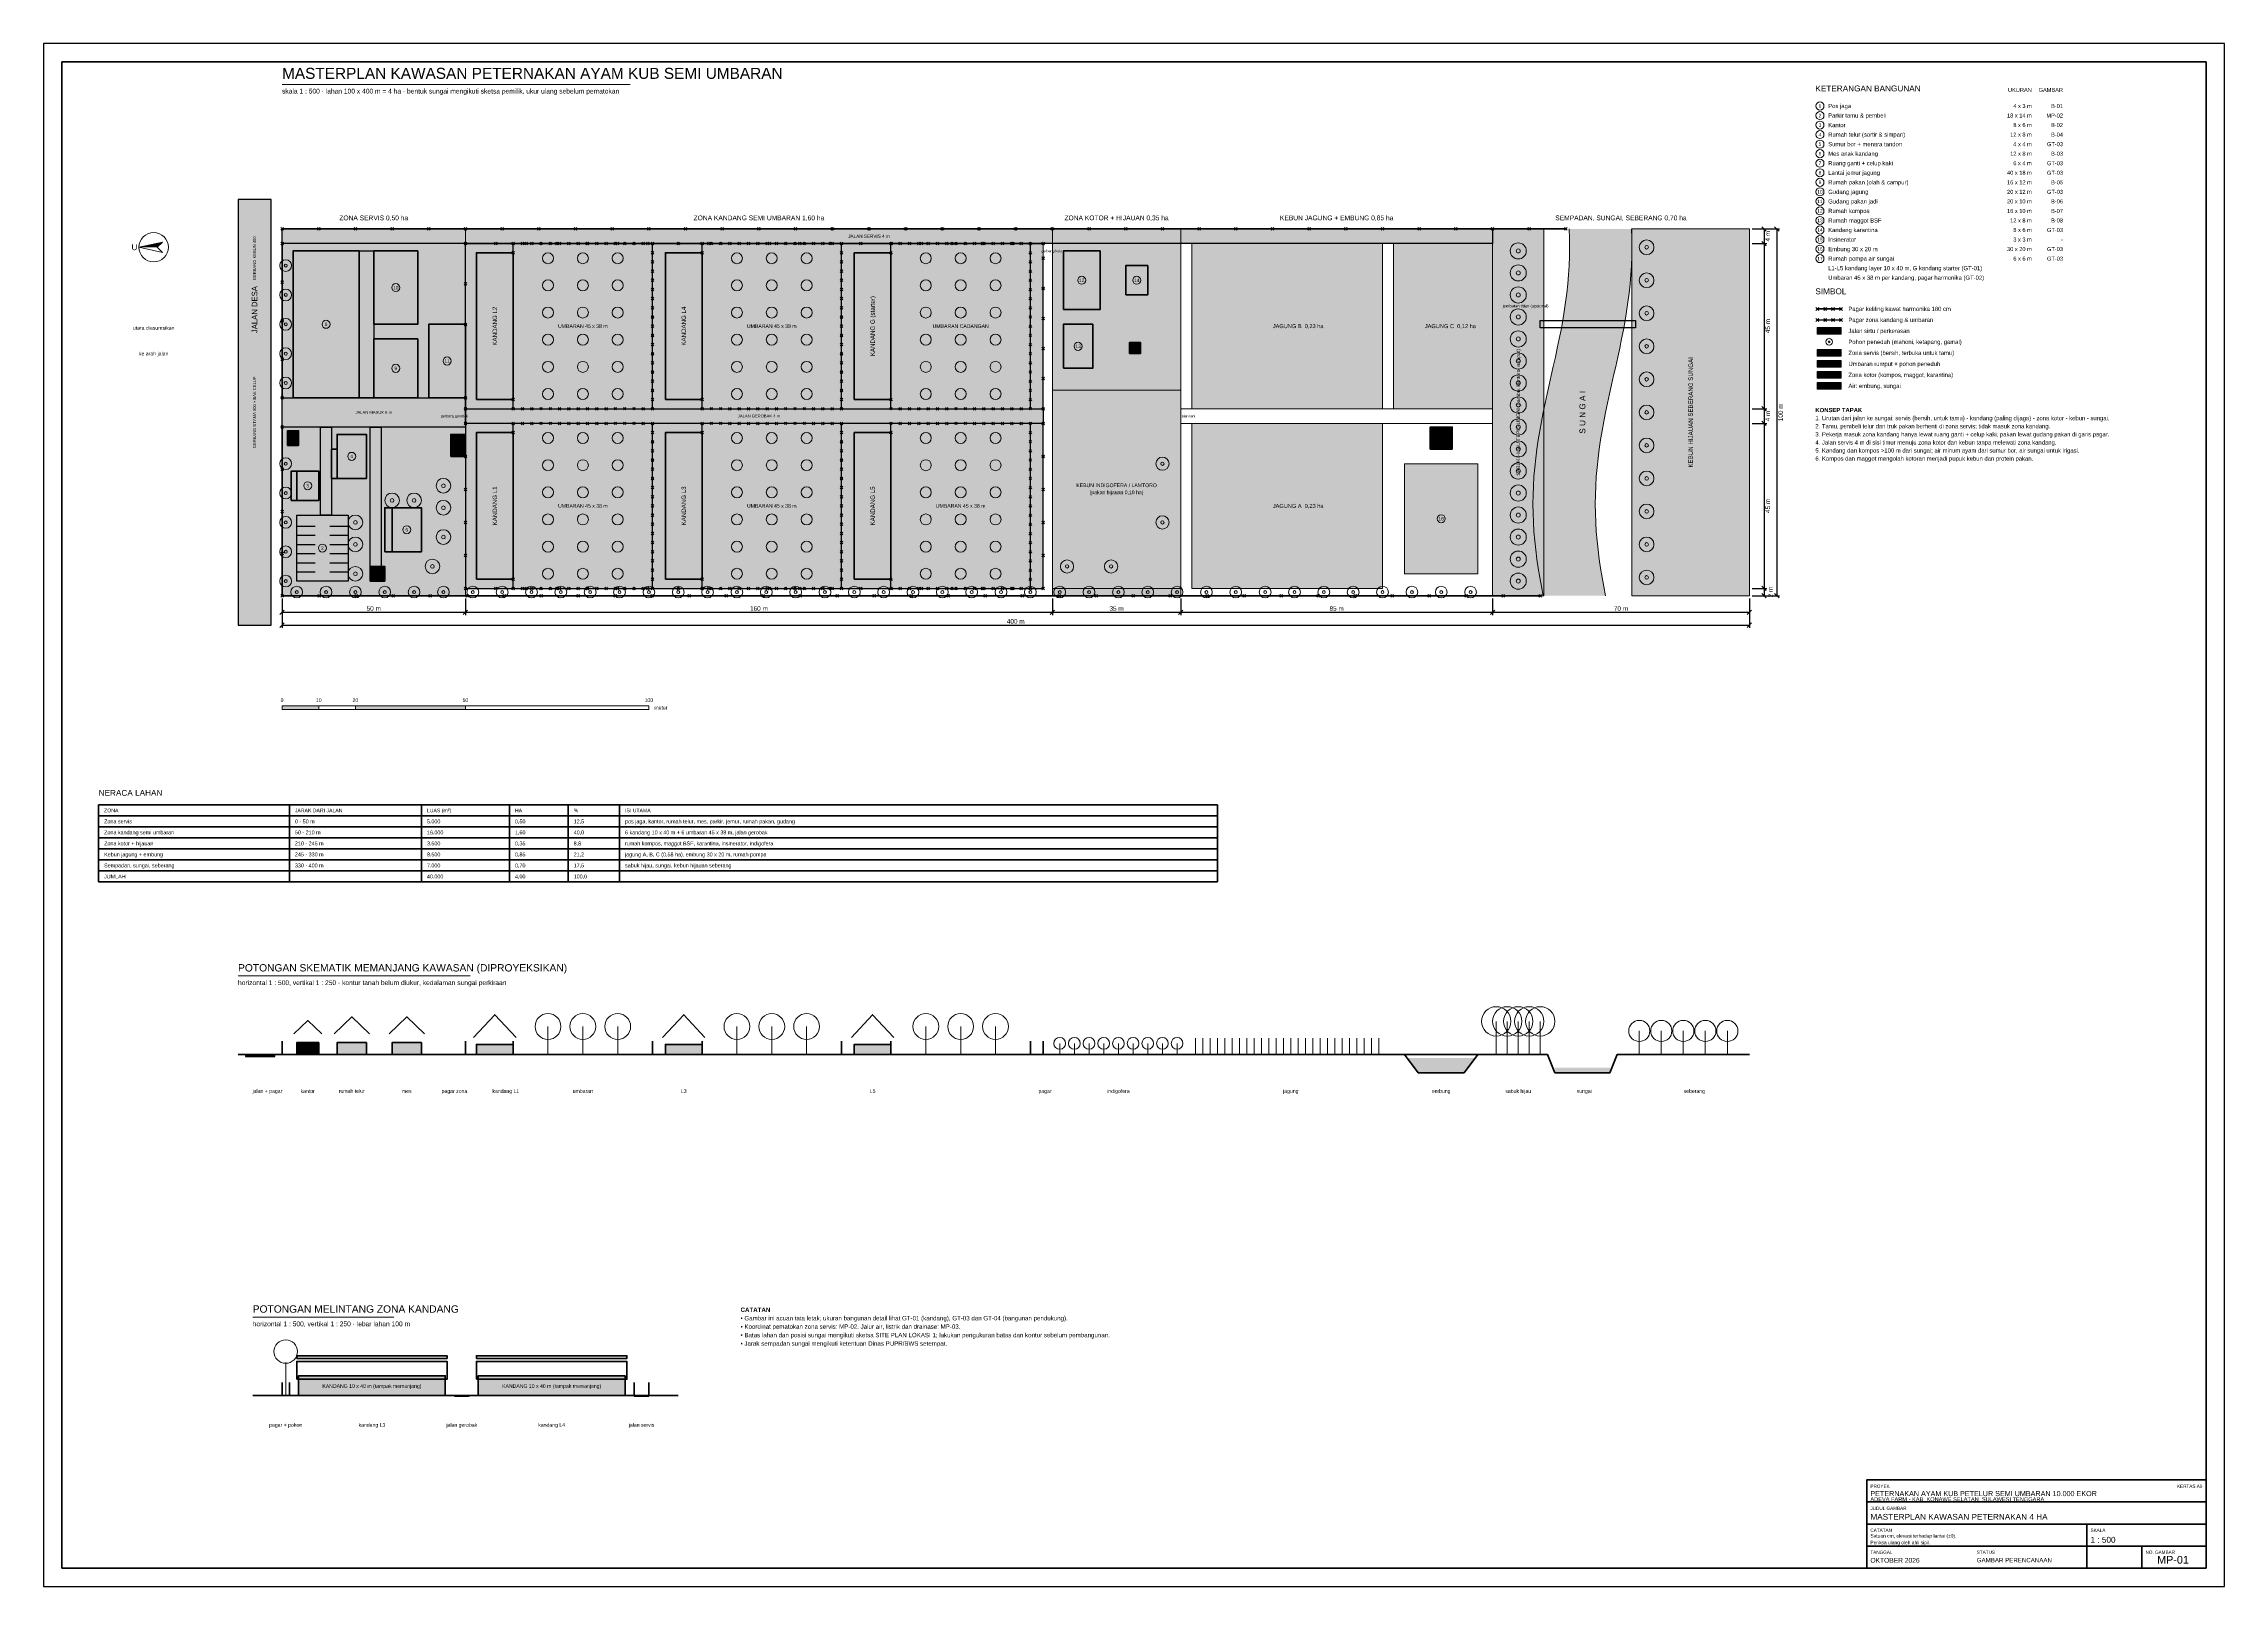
# Model space of a CAD drawing. Header units: centimetres. Extents: x 0 to 128320, y 0 to 42050.
# Drawn here: x 0 to 59450, y 0 to 42050 of the extents above; entities that cross this region are included whole.
import ezdxf
from ezdxf.enums import TextEntityAlignment as Align

# ---------------------------------------------------------------- set-up
doc = ezdxf.new("R2010")
doc.units = ezdxf.units.CM
for name, color, linetype, lineweight in [('A-AIR', 5, 'CONTINUOUS', 18), ('A-ATAP', 5, 'CONTINUOUS', 35), ('A-DIM', 140, 'CONTINUOUS', 13), ('A-FRAME', 7, 'CONTINUOUS', 50), ('A-HATCH', 8, 'CONTINUOUS', 9), ('A-JALAN', 8, 'CONTINUOUS', 25), ('A-KAYU', 32, 'CONTINUOUS', 25), ('A-LANSKAP', 82, 'CONTINUOUS', 13), ('A-PAGAR', 94, 'CONTINUOUS', 25), ('A-STRUKTUR', 7, 'CONTINUOUS', 50), ('A-TANAH', 34, 'CONTINUOUS', 18), ('A-TEKS', 7, 'CONTINUOUS', 18)]:
    doc.layers.add(name, color=color, linetype=linetype, lineweight=lineweight)
doc.styles.add('ARIAL', font='arial.ttf')
doc.dimstyles.new('D500', dxfattribs={"dimtxt": 125, "dimasz": 100, "dimexe": 75, "dimexo": 75, "dimgap": 40, "dimtad": 1, "dimdec": 0, "dimtxsty": 'ARIAL', "dimtsz": 60, "dimcen": 2.5, "dimclrd": 140, "dimclre": 140, "dimclrt": 250, "dimazin": 3, "dimtfac": 1, "dimtmove": 0, "dimatfit": 3})

msp = doc.modelspace()

# ---------------------------------------------------------------- hatches: boundary and pattern name
at = {"layer": 'A-HATCH', "true_color": 0xd6d8d6}
h = msp.add_hatch(color=8, dxfattribs=at)
h.dxf.hatch_style = 1
h.paths.add_polyline_path([(5300, 26200), (6200, 26200), (6200, 37800), (5300, 37800)])
at = {"layer": 'A-HATCH', "true_color": 0xf2f0e8}
h = msp.add_hatch(color=8, dxfattribs=at)
h.dxf.hatch_style = 1
h.paths.add_polyline_path([(6500, 27000), (6500, 37000), (11500, 37000), (11500, 27000)])
at = {"layer": 'A-HATCH', "true_color": 0xd6d8d6}
h = msp.add_hatch(color=8, dxfattribs=at)
h.dxf.hatch_style = 1
h.paths.add_polyline_path([(6500, 36600), (6500, 37000), (39500, 37000), (39500, 36600)])
at = {"layer": 'A-HATCH', "true_color": 0xeee4d6}
h = msp.add_hatch(color=8, dxfattribs=at)
h.dxf.hatch_style = 1
h.paths.add_polyline_path([(27500, 27000), (27500, 37000), (31000, 37000), (31000, 27000)])
at = {"layer": 'A-HATCH', "true_color": 0xb0d4a6}
h = msp.add_hatch(color=8, dxfattribs=at)
h.dxf.hatch_style = 1
h.paths.add_polyline_path([(39500, 27000), (39500, 37000), (40900, 37000), (40900, 27000)])
at = {"layer": 'A-HATCH', "true_color": 0xa0c8ec}
h = msp.add_hatch(color=8, dxfattribs=at)
h.dxf.hatch_style = 1
h.paths.add_polyline_path([(40883.1, 27000), (40834, 27250), (40788.3, 27500), (40746.4, 27750), (40709.1, 28000), (40676.6, 28250), (40649.5, 28500), (40628.1, 28750), (40612.5, 29000), (40603.1, 29250), (40600, 29500), (40603.1, 29750), (40612.5, 30000), (40628.1, 30250), (40649.5, 30500), (40676.6, 30750), (40709.1, 31000), (40746.4, 31250), (40788.3, 31500), (40834, 31750), (40883.1, 32000), (40934.9, 32250), (40988.7, 32500), (41044, 32750), (41100, 33000), (41156, 33250), (41211.3, 33500), (41265.1, 33750), (41316.9, 34000), (41366, 34250), (41411.7, 34500), (41453.6, 34750), (41490.9, 35000), (41523.4, 35250), (41550.5, 35500), (41571.9, 35750), (41587.5, 36000), (41596.9, 36250), (41600, 36500), (41596.9, 36750), (41587.5, 37000), (43287.5, 37000), (43296.9, 36750), (43300, 36500), (43296.9, 36250), (43287.5, 36000), (43271.9, 35750), (43250.5, 35500), (43223.4, 35250), (43190.9, 35000), (43153.6, 34750), (43111.7, 34500), (43066, 34250), (43016.9, 34000), (42965.1, 33750), (42911.3, 33500), (42856, 33250), (42800, 33000), (42744, 32750), (42688.7, 32500), (42634.9, 32250), (42583.1, 32000), (42534, 31750), (42488.3, 31500), (42446.4, 31250), (42409.1, 31000), (42376.6, 30750), (42349.5, 30500), (42328.1, 30250), (42312.5, 30000), (42303.1, 29750), (42300, 29500), (42303.1, 29250), (42312.5, 29000), (42328.1, 28750), (42349.5, 28500), (42376.6, 28250), (42409.1, 28000), (42446.4, 27750), (42488.3, 27500), (42534, 27250), (42583.1, 27000)])
at = {"layer": 'A-HATCH', "true_color": 0xc8e2bc}
h = msp.add_hatch(color=8, dxfattribs=at)
h.dxf.hatch_style = 1
h.paths.add_polyline_path([(43300, 27000), (43300, 37000), (46500, 37000), (46500, 27000)])
at = {"layer": 'A-HATCH'}
h = msp.add_hatch(color=7, dxfattribs=at)
h.dxf.hatch_style = 1
h.paths.add_polyline_path([(2600, 36500), (3100, 36500), (3240, 36640)])
at = {"layer": 'A-HATCH', "true_color": 0xe4e2dc}
h = msp.add_hatch(color=8, dxfattribs=at)
h.dxf.hatch_style = 1
h.paths.add_polyline_path([(6800, 32400), (6800, 36400), (8600, 36400), (8600, 32400)])
at = {"layer": 'A-HATCH', "true_color": 0xd6d8d6}
h = msp.add_hatch(color=8, dxfattribs=at)
h.dxf.hatch_style = 1
h.paths.add_polyline_path([(8600, 32400), (8600, 36400), (9000, 36400), (9000, 32400)])
at = {"layer": 'A-HATCH', "true_color": 0xecd6b4}
h = msp.add_hatch(color=8, dxfattribs=at)
h.dxf.hatch_style = 1
h.paths.add_polyline_path([(9000, 34400), (9000, 36400), (10200, 36400), (10200, 34400)])
at = {"layer": 'A-HATCH', "true_color": 0xecf2e6}
h = msp.add_hatch(color=8, dxfattribs=at)
h.dxf.hatch_style = 1
h.paths.add_polyline_path([(11500, 27200), (11500, 36600), (27250, 36600), (27250, 27200)])
at = {"layer": 'A-HATCH', "true_color": 0xcdd6d2}
h = msp.add_hatch(color=8, dxfattribs=at)
h.dxf.hatch_style = 1
h.paths.add_polyline_path([(11800, 32350), (11800, 36350), (12800, 36350), (12800, 32350)])
at = {"layer": 'A-HATCH', "true_color": 0xdeeece}
h = msp.add_hatch(color=8, dxfattribs=at)
h.dxf.hatch_style = 1
h.paths.add_polyline_path([(12800, 32100), (12800, 36600), (16600, 36600), (16600, 32100)])
at = {"layer": 'A-HATCH', "true_color": 0xcdd6d2}
h = msp.add_hatch(color=8, dxfattribs=at)
h.dxf.hatch_style = 1
h.paths.add_polyline_path([(16950, 32350), (16950, 36350), (17950, 36350), (17950, 32350)])
at = {"layer": 'A-HATCH', "true_color": 0xdeeece}
h = msp.add_hatch(color=8, dxfattribs=at)
h.dxf.hatch_style = 1
h.paths.add_polyline_path([(17950, 32100), (17950, 36600), (21750, 36600), (21750, 32100)])
at = {"layer": 'A-HATCH', "true_color": 0xf6deba}
h = msp.add_hatch(color=8, dxfattribs=at)
h.dxf.hatch_style = 1
h.paths.add_polyline_path([(22100, 32350), (22100, 36350), (23100, 36350), (23100, 32350)])
at = {"layer": 'A-HATCH', "true_color": 0xdeeece}
h = msp.add_hatch(color=8, dxfattribs=at)
h.dxf.hatch_style = 1
h.paths.add_polyline_path([(23100, 32100), (23100, 36600), (26900, 36600), (26900, 32100)])
at = {"layer": 'A-HATCH', "true_color": 0xecd6b4}
h = msp.add_hatch(color=8, dxfattribs=at)
h.dxf.hatch_style = 1
h.paths.add_polyline_path([(27800, 34800), (27800, 36400), (28800, 36400), (28800, 34800)])
at = {"layer": 'A-HATCH', "true_color": 0xf6eaac}
h = msp.add_hatch(color=8, dxfattribs=at)
h.dxf.hatch_style = 1
h.paths.add_polyline_path([(31300, 32100), (31300, 36600), (36500, 36600), (36500, 32100)])
h = msp.add_hatch(color=8, dxfattribs=at)
h.dxf.hatch_style = 1
h.paths.add_polyline_path([(36800, 32100), (36800, 36600), (39500, 36600), (39500, 32100)])
at = {"layer": 'A-HATCH', "true_color": 0xecd6b4}
h = msp.add_hatch(color=8, dxfattribs=at)
h.dxf.hatch_style = 1
h.paths.add_polyline_path([(29500, 35200), (29500, 36000), (30100, 36000), (30100, 35200)])
h = msp.add_hatch(color=8, dxfattribs=at)
h.dxf.hatch_style = 1
h.paths.add_polyline_path([(9000, 32400), (9000, 34000), (10200, 34000), (10200, 32400)])
h = msp.add_hatch(color=8, dxfattribs=at)
h.dxf.hatch_style = 1
h.paths.add_polyline_path([(10500, 32400), (10500, 34400), (11500, 34400), (11500, 32400)])
h = msp.add_hatch(color=8, dxfattribs=at)
h.dxf.hatch_style = 1
h.paths.add_polyline_path([(27800, 33200), (27800, 34400), (28600, 34400), (28600, 33200)])
h = msp.add_hatch(color=8, dxfattribs=at)
h.dxf.hatch_style = 1
h.paths.add_polyline_path([(29600, 33600), (29600, 33900), (29900, 33900), (29900, 33600)])
at = {"layer": 'A-HATCH', "true_color": 0xd6d8d6}
h = msp.add_hatch(color=8, dxfattribs=at)
h.dxf.hatch_style = 1
h.paths.add_polyline_path([(48350, 34130), (49000, 34130), (49000, 34310), (48350, 34310)])
at = {"layer": 'A-HATCH', "true_color": 0xf2f0e8}
h = msp.add_hatch(color=8, dxfattribs=at)
h.dxf.hatch_style = 1
h.paths.add_polyline_path([(48350, 33530), (49000, 33530), (49000, 33710), (48350, 33710)])
at = {"layer": 'A-HATCH', "true_color": 0xdeeece}
h = msp.add_hatch(color=8, dxfattribs=at)
h.dxf.hatch_style = 1
h.paths.add_polyline_path([(48350, 33230), (49000, 33230), (49000, 33410), (48350, 33410)])
at = {"layer": 'A-HATCH', "true_color": 0xeee4d6}
h = msp.add_hatch(color=8, dxfattribs=at)
h.dxf.hatch_style = 1
h.paths.add_polyline_path([(48350, 32930), (49000, 32930), (49000, 33110), (48350, 33110)])
at = {"layer": 'A-HATCH', "true_color": 0xb0d0ec}
h = msp.add_hatch(color=8, dxfattribs=at)
h.dxf.hatch_style = 1
h.paths.add_polyline_path([(48350, 32630), (49000, 32630), (49000, 32810), (48350, 32810)])
at = {"layer": 'A-HATCH', "true_color": 0xd6d8d6}
h = msp.add_hatch(color=8, dxfattribs=at)
h.dxf.hatch_style = 1
h.paths.add_polyline_path([(6500, 31600), (6500, 32400), (11500, 32400), (11500, 31600)])
at = {"layer": 'A-HATCH', "true_color": 0xc8e2bc}
h = msp.add_hatch(color=8, dxfattribs=at)
h.dxf.hatch_style = 1
h.paths.add_polyline_path([(27500, 27200), (27500, 32600), (31000, 32600), (31000, 27200)])
at = {"layer": 'A-HATCH', "true_color": 0xd6d8d6}
h = msp.add_hatch(color=8, dxfattribs=at)
h.dxf.hatch_style = 1
h.paths.add_polyline_path([(7550, 29200), (7550, 31600), (7850, 31600), (7850, 29200)])
h = msp.add_hatch(color=8, dxfattribs=at)
h.dxf.hatch_style = 1
h.paths.add_polyline_path([(8900, 27800), (8900, 31600), (9200, 31600), (9200, 27800)])
h = msp.add_hatch(color=8, dxfattribs=at)
h.dxf.hatch_style = 1
h.paths.add_polyline_path([(11500, 31700), (11500, 32100), (27250, 32100), (27250, 31700)])
at = {"layer": 'A-HATCH', "true_color": 0xdeeece}
h = msp.add_hatch(color=8, dxfattribs=at)
h.dxf.hatch_style = 1
h.paths.add_polyline_path([(12800, 27200), (12800, 31700), (16600, 31700), (16600, 27200)])
h = msp.add_hatch(color=8, dxfattribs=at)
h.dxf.hatch_style = 1
h.paths.add_polyline_path([(17950, 27200), (17950, 31700), (21750, 31700), (21750, 27200)])
h = msp.add_hatch(color=8, dxfattribs=at)
h.dxf.hatch_style = 1
h.paths.add_polyline_path([(23100, 27200), (23100, 31700), (26900, 31700), (26900, 27200)])
at = {"layer": 'A-HATCH', "true_color": 0xf6eaac}
h = msp.add_hatch(color=8, dxfattribs=at)
h.dxf.hatch_style = 1
h.paths.add_polyline_path([(31300, 27200), (31300, 31700), (36500, 31700), (36500, 27200)])
at = {"layer": 'A-HATCH', "true_color": 0xecd6b4}
h = msp.add_hatch(color=8, dxfattribs=at)
h.dxf.hatch_style = 1
h.paths.add_polyline_path([(37800, 31000), (37800, 31600), (38400, 31600), (38400, 31000)])
h = msp.add_hatch(color=8, dxfattribs=at)
h.dxf.hatch_style = 1
h.paths.add_polyline_path([(6650, 31100), (6650, 31500), (6950, 31500), (6950, 31100)])
h = msp.add_hatch(color=8, dxfattribs=at)
h.dxf.hatch_style = 1
h.paths.add_polyline_path([(8000, 30200), (8000, 31400), (8800, 31400), (8800, 30200)])
h = msp.add_hatch(color=8, dxfattribs=at)
h.dxf.hatch_style = 1
h.paths.add_polyline_path([(11100, 30800), (11100, 31400), (11500, 31400), (11500, 30800)])
at = {"layer": 'A-HATCH', "true_color": 0xcdd6d2}
h = msp.add_hatch(color=8, dxfattribs=at)
h.dxf.hatch_style = 1
h.paths.add_polyline_path([(11800, 27450), (11800, 31450), (12800, 31450), (12800, 27450)])
h = msp.add_hatch(color=8, dxfattribs=at)
h.dxf.hatch_style = 1
h.paths.add_polyline_path([(16950, 27450), (16950, 31450), (17950, 31450), (17950, 27450)])
h = msp.add_hatch(color=8, dxfattribs=at)
h.dxf.hatch_style = 1
h.paths.add_polyline_path([(22100, 27450), (22100, 31450), (23100, 31450), (23100, 27450)])
at = {"layer": 'A-HATCH', "true_color": 0xecd6b4}
h = msp.add_hatch(color=8, dxfattribs=at)
h.dxf.hatch_style = 1
h.paths.add_polyline_path([(6900, 29600), (6900, 30400), (7500, 30400), (7500, 29600)])
at = {"layer": 'A-HATCH', "true_color": 0xb0d0ec}
h = msp.add_hatch(color=8, dxfattribs=at)
h.dxf.hatch_style = 1
h.paths.add_polyline_path([(37100, 27600), (37100, 30600), (39100, 30600), (39100, 27600)])
at = {"layer": 'A-HATCH', "true_color": 0xd6d8d6}
h = msp.add_hatch(color=8, dxfattribs=at)
h.dxf.hatch_style = 1
h.paths.add_polyline_path([(6900, 27400), (6900, 29200), (8300, 29200), (8300, 27400)])
at = {"layer": 'A-HATCH', "true_color": 0xecd6b4}
h = msp.add_hatch(color=8, dxfattribs=at)
h.dxf.hatch_style = 1
h.paths.add_polyline_path([(9500, 28200), (9500, 29400), (10300, 29400), (10300, 28200)])
h = msp.add_hatch(color=8, dxfattribs=at)
h.dxf.hatch_style = 1
h.paths.add_polyline_path([(8900, 27400), (8900, 27800), (9300, 27800), (9300, 27400)])
at = {"layer": 'A-HATCH'}
h = msp.add_hatch(color=7, dxfattribs=at)
h.dxf.hatch_style = 1
h.paths.add_polyline_path([(6500, 23900), (7500, 23900), (7500, 24000), (6500, 24000)])
h = msp.add_hatch(color=7, dxfattribs=at)
h.dxf.hatch_style = 1
h.paths.add_polyline_path([(8500, 23900), (11500, 23900), (11500, 24000), (8500, 24000)])
at = {"layer": 'A-HATCH', "true_color": 0xecd6b4}
h = msp.add_hatch(color=8, dxfattribs=at)
h.dxf.hatch_style = 1
h.paths.add_polyline_path([(6900, 14500), (7500, 14500), (7500, 14820), (6900, 14820)])
h = msp.add_hatch(color=8, dxfattribs=at)
h.dxf.hatch_style = 1
h.paths.add_polyline_path([(8000, 14500), (8800, 14500), (8800, 14820), (8000, 14820)])
h = msp.add_hatch(color=8, dxfattribs=at)
h.dxf.hatch_style = 1
h.paths.add_polyline_path([(9500, 14500), (10300, 14500), (10300, 14820), (9500, 14820)])
at = {"layer": 'A-HATCH', "true_color": 0xcdd6d2}
h = msp.add_hatch(color=8, dxfattribs=at)
h.dxf.hatch_style = 1
h.paths.add_polyline_path([(11800, 14500), (12800, 14500), (12800, 14770), (11800, 14770)])
h = msp.add_hatch(color=8, dxfattribs=at)
h.dxf.hatch_style = 1
h.paths.add_polyline_path([(16950, 14500), (17950, 14500), (17950, 14770), (16950, 14770)])
h = msp.add_hatch(color=8, dxfattribs=at)
h.dxf.hatch_style = 1
h.paths.add_polyline_path([(22100, 14500), (23100, 14500), (23100, 14770), (22100, 14770)])
at = {"layer": 'A-HATCH', "true_color": 0xb0d0ec}
h = msp.add_hatch(color=8, dxfattribs=at)
h.dxf.hatch_style = 1
h.paths.add_polyline_path([(37175, 14400), (37475, 14000), (38725, 14000), (39025, 14400)])
h = msp.add_hatch(color=8, dxfattribs=at)
h.dxf.hatch_style = 1
h.paths.add_polyline_path([(41200, 14140), (42700, 14140), (42700, 14000), (41200, 14000)])
at = {"layer": 'A-HATCH', "true_color": 0xcdd6d2}
h = msp.add_hatch(color=8, dxfattribs=at)
h.dxf.hatch_style = 1
h.paths.add_polyline_path([(6950, 5200), (10950, 5200), (10950, 5740), (6950, 5740)])
h = msp.add_hatch(color=8, dxfattribs=at)
h.dxf.hatch_style = 1
h.paths.add_polyline_path([(11850, 5200), (15850, 5200), (15850, 5740), (11850, 5740)])

# ---------------------------------------------------------------- linework, layer by layer
at = {"layer": 'A-AIR'}
for points in [[(40883.1, 27000), (40834, 27250), (40788.3, 27500), (40746.4, 27750), (40709.1, 28000), (40676.6, 28250), (40649.5, 28500), (40628.1, 28750), (40612.5, 29000), (40603.1, 29250), (40600, 29500), (40603.1, 29750), (40612.5, 30000), (40628.1, 30250), (40649.5, 30500), (40676.6, 30750), (40709.1, 31000), (40746.4, 31250), (40788.3, 31500), (40834, 31750), (40883.1, 32000), (40934.9, 32250), (40988.7, 32500), (41044, 32750), (41100, 33000), (41156, 33250), (41211.3, 33500), (41265.1, 33750), (41316.9, 34000), (41366, 34250), (41411.7, 34500), (41453.6, 34750), (41490.9, 35000), (41523.4, 35250), (41550.5, 35500), (41571.9, 35750), (41587.5, 36000), (41596.9, 36250), (41600, 36500), (41596.9, 36750), (41587.5, 37000)], [(42583.1, 27000), (42534, 27250), (42488.3, 27500), (42446.4, 27750), (42409.1, 28000), (42376.6, 28250), (42349.5, 28500), (42328.1, 28750), (42312.5, 29000), (42303.1, 29250), (42300, 29500), (42303.1, 29750), (42312.5, 30000), (42328.1, 30250), (42349.5, 30500), (42376.6, 30750), (42409.1, 31000), (42446.4, 31250), (42488.3, 31500), (42534, 31750), (42583.1, 32000), (42634.9, 32250), (42688.7, 32500), (42744, 32750), (42800, 33000), (42856, 33250), (42911.3, 33500), (42965.1, 33750), (43016.9, 34000), (43066, 34250), (43111.7, 34500), (43153.6, 34750), (43190.9, 35000), (43223.4, 35250), (43250.5, 35500), (43271.9, 35750), (43287.5, 36000), (43296.9, 36250), (43300, 36500), (43296.9, 36750), (43287.5, 37000)]]:
    msp.add_lwpolyline(points, dxfattribs=at)
msp.add_lwpolyline([(37100, 27600), (37100, 30600), (39100, 30600), (39100, 27600)], close=True, dxfattribs=at)
at = {"layer": 'A-AIR', "lineweight": 35}
msp.add_lwpolyline([(37100, 14500), (37475, 14000), (38725, 14000), (39100, 14500)], dxfattribs=at)
at = {"layer": 'A-ATAP', "lineweight": 35}
for points in [[(7920, 15060), (8400, 15520), (8880, 15060)], [(9420, 15060), (9900, 15520), (10380, 15060)], [(11720, 14960), (12300, 15580), (12880, 14960)], [(16870, 14960), (17450, 15580), (18030, 14960)], [(22020, 14960), (22600, 15580), (23180, 14960)], [(6820, 15060), (7200, 15420), (7580, 15060)]]:
    msp.add_lwpolyline(points, dxfattribs=at)
at = {"layer": 'A-ATAP'}
for points in [[(6900, 6212), (11000, 6212), (11000, 6286), (6900, 6286)], [(6900, 5646), (11000, 5646), (11000, 6132), (6900, 6132)], [(11800, 6212), (15900, 6212), (15900, 6286), (11800, 6286)], [(11800, 5646), (15900, 5646), (15900, 6132), (11800, 6132)]]:
    msp.add_lwpolyline(points, close=True, dxfattribs=at)
at = {"layer": 'A-FRAME'}
for p, q in [((6465, 36965), (6535, 37035)), ((6465, 37035), (6535, 36965)), ((7465, 36965), (7535, 37035)), ((7465, 37035), (7535, 36965)), ((8465, 36965), (8535, 37035)), ((8465, 37035), (8535, 36965)), ((9465, 36965), (9535, 37035)), ((9465, 37035), (9535, 36965)), ((10465, 36965), (10535, 37035)), ((10465, 37035), (10535, 36965)), ((11465, 36965), (11535, 37035)), ((11465, 37035), (11535, 36965)), ((12465, 36965), (12535, 37035)), ((12465, 37035), (12535, 36965)), ((13465, 36965), (13535, 37035)), ((13465, 37035), (13535, 36965)), ((14465, 36965), (14535, 37035)), ((14465, 37035), (14535, 36965)), ((15465, 36965), (15535, 37035)), ((15465, 37035), (15535, 36965)), ((16465, 36965), (16535, 37035)), ((16465, 37035), (16535, 36965)), ((17465, 36965), (17535, 37035)), ((17465, 37035), (17535, 36965)), ((18465, 36965), (18535, 37035)), ((18465, 37035), (18535, 36965)), ((19465, 36965), (19535, 37035)), ((19465, 37035), (19535, 36965)), ((20465, 36965), (20535, 37035)), ((20465, 37035), (20535, 36965)), ((21465, 36965), (21535, 37035)), ((21465, 37035), (21535, 36965)), ((22465, 36965), (22535, 37035)), ((22465, 37035), (22535, 36965)), ((23465, 36965), (23535, 37035)), ((23465, 37035), (23535, 36965)), ((24465, 36965), (24535, 37035)), ((24465, 37035), (24535, 36965)), ((25465, 36965), (25535, 37035)), ((25465, 37035), (25535, 36965)), ((26465, 36965), (26535, 37035)), ((26465, 37035), (26535, 36965)), ((27465, 36965), (27535, 37035)), ((27465, 37035), (27535, 36965)), ((28465, 36965), (28535, 37035)), ((28465, 37035), (28535, 36965)), ((29465, 36965), (29535, 37035)), ((29465, 37035), (29535, 36965)), ((30465, 36965), (30535, 37035)), ((30465, 37035), (30535, 36965)), ((31465, 36965), (31535, 37035)), ((31465, 37035), (31535, 36965)), ((32465, 36965), (32535, 37035)), ((32465, 37035), (32535, 36965)), ((33465, 36965), (33535, 37035)), ((33465, 37035), (33535, 36965)), ((34465, 36965), (34535, 37035)), ((34465, 37035), (34535, 36965)), ((35465, 36965), (35535, 37035)), ((35465, 37035), (35535, 36965)), ((36465, 36965), (36535, 37035)), ((36465, 37035), (36535, 36965)), ((37465, 36965), (37535, 37035)), ((37465, 37035), (37535, 36965)), ((38465, 36965), (38535, 37035)), ((38465, 37035), (38535, 36965)), ((39465, 36965), (39535, 37035)), ((39465, 37035), (39535, 36965)), ((40465, 36965), (40535, 37035)), ((40465, 37035), (40535, 36965)), ((41465, 36965), (41535, 37035)), ((41465, 37035), (41535, 36965)), ((6465, 36565), (6535, 36635)), ((6465, 36635), (6535, 36565)), ((6465, 35515), (6535, 35585)), ((6465, 35585), (6535, 35515)), ((6465, 34465), (6535, 34535)), ((6465, 34535), (6535, 34465)), ((48310, 34780), (48390, 34860)), ((48310, 34860), (48390, 34780)), ((48350, 34820), (49000, 34820)), ((48526.7, 34780), (48606.7, 34860)), ((48526.7, 34860), (48606.7, 34780)), ((48743.3, 34780), (48823.3, 34860)), ((48743.3, 34860), (48823.3, 34780)), ((48960, 34780), (49040, 34860)), ((48960, 34860), (49040, 34780)), ((6465, 33415), (6535, 33485)), ((6465, 33485), (6535, 33415)), ((6465, 32365), (6535, 32435)), ((6465, 32435), (6535, 32365)), ((6465, 31565), (6535, 31635)), ((6465, 31635), (6535, 31565)), ((6465, 30415), (6535, 30485)), ((6465, 30485), (6535, 30415)), ((6465, 29265), (6535, 29335)), ((6465, 29335), (6535, 29265)), ((6465, 28115), (6535, 28185)), ((6465, 28185), (6535, 28115)), ((6465, 26965), (6535, 27035)), ((6465, 27035), (6535, 26965)), ((6465, 26965), (6535, 27035)), ((6465, 27035), (6535, 26965)), ((7473.8, 26965), (7543.8, 27035)), ((7473.8, 27035), (7543.8, 26965)), ((8482.6, 26965), (8552.6, 27035)), ((8482.6, 27035), (8552.6, 26965)), ((9491.5, 26965), (9561.5, 27035)), ((9491.5, 27035), (9561.5, 26965)), ((10500.3, 26965), (10570.3, 27035)), ((10500.3, 27035), (10570.3, 26965)), ((11509.1, 26965), (11579.1, 27035)), ((11509.1, 27035), (11579.1, 26965)), ((12517.9, 26965), (12587.9, 27035)), ((12517.9, 27035), (12587.9, 26965)), ((13526.8, 26965), (13596.8, 27035)), ((13526.8, 27035), (13596.8, 26965)), ((14535.6, 26965), (14605.6, 27035)), ((14535.6, 27035), (14605.6, 26965)), ((15544.4, 26965), (15614.4, 27035)), ((15544.4, 27035), (15614.4, 26965)), ((16553.2, 26965), (16623.2, 27035)), ((16553.2, 27035), (16623.2, 26965)), ((17562.1, 26965), (17632.1, 27035)), ((17562.1, 27035), (17632.1, 26965)), ((18570.9, 26965), (18640.9, 27035)), ((18570.9, 27035), (18640.9, 26965)), ((19579.7, 26965), (19649.7, 27035)), ((19579.7, 27035), (19649.7, 26965)), ((20588.5, 26965), (20658.5, 27035)), ((20588.5, 27035), (20658.5, 26965)), ((21597.4, 26965), (21667.4, 27035)), ((21597.4, 27035), (21667.4, 26965)), ((22606.2, 26965), (22676.2, 27035)), ((22606.2, 27035), (22676.2, 26965)), ((23615, 26965), (23685, 27035)), ((23615, 27035), (23685, 26965)), ((24623.8, 26965), (24693.8, 27035)), ((24623.8, 27035), (24693.8, 26965)), ((25632.6, 26965), (25702.6, 27035)), ((25632.6, 27035), (25702.6, 26965)), ((26641.5, 26965), (26711.5, 27035)), ((26641.5, 27035), (26711.5, 26965)), ((27650.3, 26965), (27720.3, 27035)), ((27650.3, 27035), (27720.3, 26965)), ((28659.1, 26965), (28729.1, 27035)), ((28659.1, 27035), (28729.1, 26965)), ((29667.9, 26965), (29737.9, 27035)), ((29667.9, 27035), (29737.9, 26965)), ((30676.8, 26965), (30746.8, 27035)), ((30676.8, 27035), (30746.8, 26965)), ((31685.6, 26965), (31755.6, 27035)), ((31685.6, 27035), (31755.6, 26965)), ((32694.4, 26965), (32764.4, 27035)), ((32694.4, 27035), (32764.4, 26965)), ((33703.2, 26965), (33773.2, 27035)), ((33703.2, 27035), (33773.2, 26965)), ((34712.1, 26965), (34782.1, 27035)), ((34712.1, 27035), (34782.1, 26965)), ((35720.9, 26965), (35790.9, 27035)), ((35720.9, 27035), (35790.9, 26965)), ((36729.7, 26965), (36799.7, 27035)), ((36729.7, 27035), (36799.7, 26965)), ((37738.5, 26965), (37808.5, 27035)), ((37738.5, 27035), (37808.5, 26965)), ((38747.4, 26965), (38817.4, 27035)), ((38747.4, 27035), (38817.4, 26965)), ((39756.2, 26965), (39826.2, 27035)), ((39756.2, 27035), (39826.2, 26965)), ((40765, 26965), (40835, 27035)), ((40765, 27035), (40835, 26965)), ((1500, 21300), (32000, 21300)), ((1500, 21300), (1500, 19200)), ((1500, 21000), (32000, 21000)), ((6700, 21300), (6700, 19200)), ((10300, 21300), (10300, 19200)), ((12700, 21300), (12700, 19200)), ((14300, 21300), (14300, 19200)), ((15700, 21300), (15700, 19200)), ((32000, 21300), (32000, 19200)), ((1500, 20700), (32000, 20700)), ((1500, 20400), (32000, 20400)), ((1500, 20100), (32000, 20100)), ((1500, 19800), (32000, 19800)), ((1500, 19500), (32000, 19500)), ((1500, 19200), (32000, 19200)), ((49700, 2300), (58950, 2300)), ((49700, 1700), (58950, 1700)), ((55700, 500), (55700, 1700)), ((49700, 1100), (58950, 1100)), ((57200, 500), (57200, 1100))]:
    msp.add_line(p, q, dxfattribs=at)
at = {"layer": 'A-FRAME', "lineweight": 25}
msp.add_lwpolyline([(0, 0), (59450, 0), (59450, 42050), (0, 42050)], close=True, dxfattribs=at)
at = {"layer": 'A-FRAME'}
for points in [[(500, 500), (58950, 500), (58950, 41550), (500, 41550)], [(49700, 500), (58950, 500), (58950, 2900), (49700, 2900)]]:
    msp.add_lwpolyline(points, close=True, dxfattribs=at)
for points in [[(6500, 37000), (41500, 37000)], [(6500, 32400), (6500, 36600)], [(6500, 31600), (6500, 27000), (40800, 27000)]]:
    msp.add_lwpolyline(points, dxfattribs=at)
at = {"layer": 'A-HATCH'}
for points in [[(6500, 27000), (6500, 37000), (11500, 37000), (11500, 27000)], [(27500, 27000), (27500, 37000), (31000, 37000), (31000, 27000)], [(11500, 27200), (11500, 36600), (27250, 36600), (27250, 27200)]]:
    msp.add_lwpolyline(points, close=True, dxfattribs=at)
at = {"layer": 'A-JALAN'}
for p, q in [((6900, 28900), (7400, 28900)), ((6900, 28650), (7400, 28650)), ((7800, 28900), (8300, 28900)), ((7800, 28650), (8300, 28650)), ((6900, 28400), (7400, 28400)), ((6900, 28150), (7400, 28150)), ((7800, 28400), (8300, 28400)), ((7800, 28150), (8300, 28150)), ((6900, 27900), (7400, 27900)), ((6900, 27650), (7400, 27650)), ((7800, 27900), (8300, 27900)), ((7800, 27650), (8300, 27650))]:
    msp.add_line(p, q, dxfattribs=at)
for points in [[(5300, 26200), (6200, 26200), (6200, 37800), (5300, 37800)], [(6500, 36600), (6500, 37000), (39500, 37000), (39500, 36600)], [(8600, 32400), (8600, 36400), (9000, 36400), (9000, 32400)], [(6500, 31600), (6500, 32400), (11500, 32400), (11500, 31600)], [(7550, 29200), (7550, 31600), (7850, 31600), (7850, 29200)], [(8900, 27800), (8900, 31600), (9200, 31600), (9200, 27800)], [(11500, 31700), (11500, 32100), (27250, 32100), (27250, 31700)], [(6900, 27400), (6900, 29200), (8300, 29200), (8300, 27400)], [(5500, 14440), (6300, 14440), (6300, 14470), (5500, 14470)], [(11200, 5180), (11600, 5180), (11600, 5200), (11200, 5200)], [(16100, 5180), (16500, 5180), (16500, 5200), (16100, 5200)]]:
    msp.add_lwpolyline(points, close=True, dxfattribs=at)
at = {"layer": 'A-KAYU'}
msp.add_lwpolyline([(40800, 34300), (40800, 34500), (43400, 34500), (43400, 34300)], close=True, dxfattribs=at)
at = {"layer": 'A-LANSKAP'}
for p, q in [((13750, 14500), (13750, 15260)), ((14700, 14500), (14700, 15260)), ((15650, 14500), (15650, 15260)), ((18900, 14500), (18900, 15260)), ((19850, 14500), (19850, 15260)), ((20800, 14500), (20800, 15260)), ((24050, 14500), (24050, 15260)), ((25000, 14500), (25000, 15260)), ((25950, 14500), (25950, 15260)), ((31400, 14500), (31400, 14940)), ((31600, 14500), (31600, 14940)), ((31800, 14500), (31800, 14940)), ((32000, 14500), (32000, 14940)), ((32200, 14500), (32200, 14940)), ((32400, 14500), (32400, 14940)), ((32600, 14500), (32600, 14940)), ((32800, 14500), (32800, 14940)), ((33000, 14500), (33000, 14940)), ((33200, 14500), (33200, 14940)), ((33400, 14500), (33400, 14940)), ((33600, 14500), (33600, 14940)), ((33800, 14500), (33800, 14940)), ((34000, 14500), (34000, 14940)), ((34200, 14500), (34200, 14940)), ((34400, 14500), (34400, 14940)), ((34600, 14500), (34600, 14940)), ((34800, 14500), (34800, 14940)), ((35000, 14500), (35000, 14940)), ((35200, 14500), (35200, 14940)), ((35400, 14500), (35400, 14940)), ((35600, 14500), (35600, 14940)), ((35800, 14500), (35800, 14940)), ((36000, 14500), (36000, 14940)), ((36200, 14500), (36200, 14940)), ((36400, 14500), (36400, 14940)), ((39600, 14500), (39600, 15400)), ((39900, 14500), (39900, 15400)), ((40200, 14500), (40200, 15400)), ((40500, 14500), (40500, 15400)), ((40800, 14500), (40800, 15400)), ((43500, 14500), (43500, 15140)), ((44100, 14500), (44100, 15140)), ((44700, 14500), (44700, 15140)), ((45300, 14500), (45300, 15140)), ((45900, 14500), (45900, 15140)), ((27700, 14500), (27700, 14800)), ((28100, 14500), (28100, 14800)), ((28500, 14500), (28500, 14800)), ((28900, 14500), (28900, 14800)), ((29300, 14500), (29300, 14800)), ((29700, 14500), (29700, 14800)), ((30100, 14500), (30100, 14800)), ((30500, 14500), (30500, 14800)), ((30900, 14500), (30900, 14800)), ((6600, 5200), (6600, 6100))]:
    msp.add_line(p, q, dxfattribs=at)
for points in [[(39500, 27000), (39500, 37000), (40900, 37000), (40900, 27000)], [(43300, 27000), (43300, 37000), (46500, 37000), (46500, 27000)], [(12800, 32100), (12800, 36600), (16600, 36600), (16600, 32100)], [(17950, 32100), (17950, 36600), (21750, 36600), (21750, 32100)], [(23100, 32100), (23100, 36600), (26900, 36600), (26900, 32100)], [(31300, 32100), (31300, 36600), (36500, 36600), (36500, 32100)], [(36800, 32100), (36800, 36600), (39500, 36600), (39500, 32100)], [(27500, 27200), (27500, 32600), (31000, 32600), (31000, 27200)], [(12800, 27200), (12800, 31700), (16600, 31700), (16600, 27200)], [(17950, 27200), (17950, 31700), (21750, 31700), (21750, 27200)], [(23100, 27200), (23100, 31700), (26900, 31700), (26900, 27200)], [(31000, 31700), (31000, 32100), (39500, 32100), (39500, 31700)], [(31300, 27200), (31300, 31700), (36500, 31700), (36500, 27200)]]:
    msp.add_lwpolyline(points, close=True, dxfattribs=at)
for centre, radius in [((13750, 36200), 150), ((14700, 36200), 150), ((15650, 36200), 150), ((18900, 36200), 150), ((19850, 36200), 150), ((20800, 36200), 150), ((24050, 36200), 150), ((25000, 36200), 150), ((25950, 36200), 150), ((40200, 36400), 220), ((40200, 36400), 55), ((43700, 36500), 200), ((43700, 36500), 50), ((6600, 36000), 160), ((6600, 36000), 40), ((40200, 35800), 220), ((40200, 35800), 55), ((43700, 35600), 200), ((6600, 35200), 160), ((6600, 35200), 40), ((13750, 35460), 150), ((14700, 35460), 150), ((15650, 35460), 150), ((18900, 35460), 150), ((19850, 35460), 150), ((20800, 35460), 150), ((24050, 35460), 150), ((25000, 35460), 150), ((25950, 35460), 150), ((40200, 35200), 220), ((40200, 35200), 55), ((43700, 35600), 50), ((6600, 34400), 160), ((13750, 34720), 150), ((14700, 34720), 150), ((15650, 34720), 150), ((18900, 34720), 150), ((19850, 34720), 150), ((20800, 34720), 150), ((24050, 34720), 150), ((25000, 34720), 150), ((25950, 34720), 150), ((40200, 34600), 220), ((40200, 34600), 55), ((43700, 34700), 200), ((43700, 34700), 50), ((6600, 34400), 40), ((13750, 33980), 150), ((14700, 33980), 150), ((15650, 33980), 150), ((18900, 33980), 150), ((19850, 33980), 150), ((20800, 33980), 150), ((24050, 33980), 150), ((25000, 33980), 150), ((25950, 33980), 150), ((40200, 34000), 220), ((40200, 34000), 55), ((43700, 33800), 200), ((48675, 33920), 90), ((48675, 33920), 22.5), ((6600, 33600), 160), ((6600, 33600), 40), ((13750, 33240), 150), ((14700, 33240), 150), ((15650, 33240), 150), ((18900, 33240), 150), ((19850, 33240), 150), ((20800, 33240), 150), ((24050, 33240), 150), ((25000, 33240), 150), ((25950, 33240), 150), ((40200, 33400), 220), ((40200, 33400), 55), ((43700, 33800), 50), ((6600, 32800), 160), ((6600, 32800), 40), ((40200, 32800), 220), ((40200, 32800), 55), ((43700, 32900), 200), ((43700, 32900), 50), ((13750, 32500), 150), ((14700, 32500), 150), ((15650, 32500), 150), ((18900, 32500), 150), ((19850, 32500), 150), ((20800, 32500), 150), ((24050, 32500), 150), ((25000, 32500), 150), ((25950, 32500), 150), ((40200, 32200), 220), ((40200, 32200), 55), ((43700, 32000), 200), ((40200, 31600), 220), ((40200, 31600), 55), ((43700, 32000), 50), ((13750, 31300), 150), ((14700, 31300), 150), ((15650, 31300), 150), ((18900, 31300), 150), ((19850, 31300), 150), ((20800, 31300), 150), ((24050, 31300), 150), ((25000, 31300), 150), ((25950, 31300), 150), ((40200, 31000), 220), ((40200, 31000), 55), ((43700, 31100), 200), ((43700, 31100), 50), ((6600, 30600), 160), ((6600, 30600), 40), ((13750, 30560), 150), ((14700, 30560), 150), ((15650, 30560), 150), ((18900, 30560), 150), ((19850, 30560), 150), ((20800, 30560), 150), ((24050, 30560), 150), ((25000, 30560), 150), ((25950, 30560), 150), ((30500, 30600), 180), ((30500, 30600), 45), ((40200, 30400), 220), ((40200, 30400), 55), ((43700, 30200), 200), ((6600, 29800), 160), ((6600, 29800), 40), ((9500, 29600), 200), ((10100, 29600), 200), ((10900, 30000), 200), ((10900, 30000), 50), ((13750, 29820), 150), ((14700, 29820), 150), ((15650, 29820), 150), ((18900, 29820), 150), ((19850, 29820), 150), ((20800, 29820), 150), ((24050, 29820), 150), ((25000, 29820), 150), ((25950, 29820), 150), ((40200, 29800), 220), ((40200, 29800), 55), ((43700, 30200), 50), ((6600, 29000), 160), ((8500, 29000), 200), ((9500, 29600), 50), ((10100, 29600), 50), ((10900, 29400), 200), ((10900, 29400), 50), ((13750, 29080), 150), ((14700, 29080), 150), ((15650, 29080), 150), ((18900, 29080), 150), ((19850, 29080), 150), ((20800, 29080), 150), ((24050, 29080), 150), ((25000, 29080), 150), ((25950, 29080), 150), ((30500, 29000), 180), ((40200, 29200), 220), ((40200, 29200), 55), ((43700, 29300), 200), ((43700, 29300), 50), ((6600, 29000), 40), ((8500, 28400), 200), ((8500, 29000), 50), ((10900, 28600), 200), ((10900, 28600), 50), ((30500, 29000), 45), ((40200, 28600), 220), ((40200, 28600), 55), ((43700, 28400), 200), ((6600, 28200), 160), ((6600, 28200), 40), ((8500, 28400), 50), ((10600, 27800), 200), ((13750, 28340), 150), ((14700, 28340), 150), ((15650, 28340), 150), ((18900, 28340), 150), ((19850, 28340), 150), ((20800, 28340), 150), ((24050, 28340), 150), ((25000, 28340), 150), ((25950, 28340), 150), ((27900, 27800), 180), ((29100, 27800), 180), ((40200, 28000), 220), ((40200, 28000), 55), ((43700, 28400), 50), ((6600, 27400), 160), ((6600, 27400), 40), ((8500, 27600), 200), ((8500, 27600), 50), ((10600, 27800), 50), ((13750, 27600), 150), ((14700, 27600), 150), ((15650, 27600), 150), ((18900, 27600), 150), ((19850, 27600), 150), ((20800, 27600), 150), ((24050, 27600), 150), ((25000, 27600), 150), ((25950, 27600), 150), ((27900, 27800), 45), ((29100, 27800), 45), ((40200, 27400), 220), ((40200, 27400), 55), ((43700, 27500), 200), ((43700, 27500), 50), ((6900, 27100), 160), ((6900, 27100), 40), ((7700, 27100), 160), ((7700, 27100), 40), ((8500, 27100), 160), ((8500, 27100), 40), ((9300, 27100), 160), ((9300, 27100), 40), ((10100, 27100), 160), ((10100, 27100), 40), ((10900, 27100), 160), ((10900, 27100), 40), ((11700, 27100), 160), ((11700, 27100), 40), ((12500, 27100), 160), ((12500, 27100), 40), ((13300, 27100), 160), ((13300, 27100), 40), ((14100, 27100), 160), ((14100, 27100), 40), ((14900, 27100), 160), ((14900, 27100), 40), ((15700, 27100), 160), ((15700, 27100), 40), ((16500, 27100), 160), ((16500, 27100), 40), ((17300, 27100), 160), ((17300, 27100), 40), ((18100, 27100), 160), ((18100, 27100), 40), ((18900, 27100), 160), ((18900, 27100), 40), ((19700, 27100), 160), ((19700, 27100), 40), ((20500, 27100), 160), ((20500, 27100), 40), ((21300, 27100), 160), ((21300, 27100), 40), ((22100, 27100), 160), ((22100, 27100), 40), ((22900, 27100), 160), ((22900, 27100), 40), ((23700, 27100), 160), ((23700, 27100), 40), ((24500, 27100), 160), ((24500, 27100), 40), ((25300, 27100), 160), ((25300, 27100), 40), ((26100, 27100), 160), ((26100, 27100), 40), ((26900, 27100), 160), ((26900, 27100), 40), ((27700, 27100), 160), ((27700, 27100), 40), ((28500, 27100), 160), ((28500, 27100), 40), ((29300, 27100), 160), ((29300, 27100), 40), ((30100, 27100), 160), ((30100, 27100), 40), ((30900, 27100), 160), ((30900, 27100), 40), ((31700, 27100), 160), ((31700, 27100), 40), ((32500, 27100), 160), ((32500, 27100), 40), ((33300, 27100), 160), ((33300, 27100), 40), ((34100, 27100), 160), ((34100, 27100), 40), ((34900, 27100), 160), ((34900, 27100), 40), ((35700, 27100), 160), ((35700, 27100), 40), ((36500, 27100), 160), ((36500, 27100), 40), ((37300, 27100), 160), ((37300, 27100), 40), ((38100, 27100), 160), ((38100, 27100), 40), ((38900, 27100), 160), ((38900, 27100), 40), ((13750, 15260), 352), ((14700, 15260), 352), ((15650, 15260), 352), ((18900, 15260), 352), ((19850, 15260), 352), ((20800, 15260), 352), ((24050, 15260), 352), ((25000, 15260), 352), ((25950, 15260), 352), ((39600, 15400), 400), ((39900, 15400), 400), ((40200, 15400), 400), ((40500, 15400), 400), ((40800, 15400), 400), ((27700, 14800), 160), ((28100, 14800), 160), ((28500, 14800), 160), ((28900, 14800), 160), ((29300, 14800), 160), ((29700, 14800), 160), ((30100, 14800), 160), ((30500, 14800), 160), ((30900, 14800), 160), ((43500, 15140), 288), ((44100, 15140), 288), ((44700, 15140), 288), ((45300, 15140), 288), ((45900, 15140), 288), ((6600, 6400), 320)]:
    msp.add_circle(centre, radius, dxfattribs=at)
at = {"layer": 'A-PAGAR'}
for p, q in [((11465, 36565), (11535, 36635)), ((11465, 36635), (11535, 36565)), ((11465, 36565), (11535, 36635)), ((11465, 36635), (11535, 36565)), ((12293.9, 36565), (12363.9, 36635)), ((12293.9, 36635), (12363.9, 36565)), ((12765, 36565), (12835, 36635)), ((12765, 36635), (12835, 36565)), ((12765, 36565), (12835, 36635)), ((12765, 36635), (12835, 36565)), ((12765, 36315), (12835, 36385)), ((12765, 36385), (12835, 36315)), ((13018.3, 36565), (13088.3, 36635)), ((13018.3, 36635), (13088.3, 36565)), ((13122.9, 36565), (13192.9, 36635)), ((13122.9, 36635), (13192.9, 36565)), ((13271.7, 36565), (13341.7, 36635)), ((13271.7, 36635), (13341.7, 36565)), ((13525, 36565), (13595, 36635)), ((13525, 36635), (13595, 36565)), ((13778.3, 36565), (13848.3, 36635)), ((13778.3, 36635), (13848.3, 36565)), ((13951.8, 36565), (14021.8, 36635)), ((13951.8, 36635), (14021.8, 36565)), ((14031.7, 36565), (14101.7, 36635)), ((14031.7, 36635), (14101.7, 36565)), ((14285, 36565), (14355, 36635)), ((14285, 36635), (14355, 36565)), ((14538.3, 36565), (14608.3, 36635)), ((14538.3, 36635), (14608.3, 36565)), ((14780.8, 36565), (14850.8, 36635)), ((14780.8, 36635), (14850.8, 36565)), ((14791.7, 36565), (14861.7, 36635)), ((14791.7, 36635), (14861.7, 36565)), ((15045, 36565), (15115, 36635)), ((15045, 36635), (15115, 36565)), ((15298.3, 36565), (15368.3, 36635)), ((15298.3, 36635), (15368.3, 36565)), ((15551.7, 36565), (15621.7, 36635)), ((15551.7, 36635), (15621.7, 36565)), ((15609.7, 36565), (15679.7, 36635)), ((15609.7, 36635), (15679.7, 36565)), ((15805, 36565), (15875, 36635)), ((15805, 36635), (15875, 36565)), ((16058.3, 36565), (16128.3, 36635)), ((16058.3, 36635), (16128.3, 36565)), ((16311.7, 36565), (16381.7, 36635)), ((16311.7, 36635), (16381.7, 36565)), ((16438.7, 36565), (16508.7, 36635)), ((16438.7, 36635), (16508.7, 36565)), ((16565, 36565), (16635, 36635)), ((16565, 36635), (16635, 36565)), ((16565, 36565), (16635, 36635)), ((16565, 36635), (16635, 36565)), ((16565, 36315), (16635, 36385)), ((16565, 36385), (16635, 36315)), ((17267.6, 36565), (17337.6, 36635)), ((17267.6, 36635), (17337.6, 36565)), ((17915, 36565), (17985, 36635)), ((17915, 36635), (17985, 36565)), ((17915, 36565), (17985, 36635)), ((17915, 36635), (17985, 36565)), ((17915, 36315), (17985, 36385)), ((17915, 36385), (17985, 36315)), ((18096.6, 36565), (18166.6, 36635)), ((18096.6, 36635), (18166.6, 36565)), ((18168.3, 36565), (18238.3, 36635)), ((18168.3, 36635), (18238.3, 36565)), ((18421.7, 36565), (18491.7, 36635)), ((18421.7, 36635), (18491.7, 36565)), ((18675, 36565), (18745, 36635)), ((18675, 36635), (18745, 36565)), ((18925.5, 36565), (18995.5, 36635)), ((18925.5, 36635), (18995.5, 36565)), ((18928.3, 36565), (18998.3, 36635)), ((18928.3, 36635), (18998.3, 36565)), ((19181.7, 36565), (19251.7, 36635)), ((19181.7, 36635), (19251.7, 36565)), ((19435, 36565), (19505, 36635)), ((19435, 36635), (19505, 36565)), ((19688.3, 36565), (19758.3, 36635)), ((19688.3, 36635), (19758.3, 36565)), ((19754.5, 36565), (19824.5, 36635)), ((19754.5, 36635), (19824.5, 36565)), ((19941.7, 36565), (20011.7, 36635)), ((19941.7, 36635), (20011.7, 36565)), ((20195, 36565), (20265, 36635)), ((20195, 36635), (20265, 36565)), ((20448.3, 36565), (20518.3, 36635)), ((20448.3, 36635), (20518.3, 36565)), ((20583.4, 36565), (20653.4, 36635)), ((20583.4, 36635), (20653.4, 36565)), ((20701.7, 36565), (20771.7, 36635)), ((20701.7, 36635), (20771.7, 36565)), ((20955, 36565), (21025, 36635)), ((20955, 36635), (21025, 36565)), ((21208.3, 36565), (21278.3, 36635)), ((21208.3, 36635), (21278.3, 36565)), ((21412.4, 36565), (21482.4, 36635)), ((21412.4, 36635), (21482.4, 36565)), ((21461.7, 36565), (21531.7, 36635)), ((21461.7, 36635), (21531.7, 36565)), ((21715, 36565), (21785, 36635)), ((21715, 36635), (21785, 36565)), ((21715, 36565), (21785, 36635)), ((21715, 36635), (21785, 36565)), ((21715, 36315), (21785, 36385)), ((21715, 36385), (21785, 36315)), ((22241.3, 36565), (22311.3, 36635)), ((22241.3, 36635), (22311.3, 36565)), ((23065, 36565), (23135, 36635)), ((23065, 36635), (23135, 36565)), ((23065, 36565), (23135, 36635)), ((23065, 36635), (23135, 36565)), ((23065, 36315), (23135, 36385)), ((23065, 36385), (23135, 36315)), ((23070.3, 36565), (23140.3, 36635)), ((23070.3, 36635), (23140.3, 36565)), ((23318.3, 36565), (23388.3, 36635)), ((23318.3, 36635), (23388.3, 36565)), ((23571.7, 36565), (23641.7, 36635)), ((23571.7, 36635), (23641.7, 36565)), ((23825, 36565), (23895, 36635)), ((23825, 36635), (23895, 36565)), ((23899.2, 36565), (23969.2, 36635)), ((23899.2, 36635), (23969.2, 36565)), ((24078.3, 36565), (24148.3, 36635)), ((24078.3, 36635), (24148.3, 36565)), ((24331.7, 36565), (24401.7, 36635)), ((24331.7, 36635), (24401.7, 36565)), ((24585, 36565), (24655, 36635)), ((24585, 36635), (24655, 36565)), ((24728.2, 36565), (24798.2, 36635)), ((24728.2, 36635), (24798.2, 36565)), ((24838.3, 36565), (24908.3, 36635)), ((24838.3, 36635), (24908.3, 36565)), ((25091.7, 36565), (25161.7, 36635)), ((25091.7, 36635), (25161.7, 36565)), ((25345, 36565), (25415, 36635)), ((25345, 36635), (25415, 36565)), ((25557.1, 36565), (25627.1, 36635)), ((25557.1, 36635), (25627.1, 36565)), ((25598.3, 36565), (25668.3, 36635)), ((25598.3, 36635), (25668.3, 36565)), ((25851.7, 36565), (25921.7, 36635)), ((25851.7, 36635), (25921.7, 36565)), ((26105, 36565), (26175, 36635)), ((26105, 36635), (26175, 36565)), ((26358.3, 36565), (26428.3, 36635)), ((26358.3, 36635), (26428.3, 36565)), ((26386.1, 36565), (26456.1, 36635)), ((26386.1, 36635), (26456.1, 36565)), ((26611.7, 36565), (26681.7, 36635)), ((26611.7, 36635), (26681.7, 36565)), ((26865, 36565), (26935, 36635)), ((26865, 36635), (26935, 36565)), ((26865, 36565), (26935, 36635)), ((26865, 36635), (26935, 36565)), ((26865, 36315), (26935, 36385)), ((26865, 36385), (26935, 36315)), ((27215, 36565), (27285, 36635)), ((27215, 36635), (27285, 36565)), ((16565, 36065), (16635, 36135)), ((16565, 36135), (16635, 36065)), ((16565, 35815), (16635, 35885)), ((16565, 35885), (16635, 35815)), ((21715, 36065), (21785, 36135)), ((21715, 36135), (21785, 36065)), ((21715, 35815), (21785, 35885)), ((21715, 35885), (21785, 35815)), ((26865, 36065), (26935, 36135)), ((26865, 36135), (26935, 36065)), ((26865, 35815), (26935, 35885)), ((26865, 35885), (26935, 35815)), ((27215, 36165), (27285, 36235)), ((27215, 36235), (27285, 36165)), ((11465, 35465), (11535, 35535)), ((11465, 35535), (11535, 35465)), ((16565, 35565), (16635, 35635)), ((16565, 35635), (16635, 35565)), ((16565, 35315), (16635, 35385)), ((16565, 35385), (16635, 35315)), ((16565, 35065), (16635, 35135)), ((16565, 35135), (16635, 35065)), ((21715, 35565), (21785, 35635)), ((21715, 35635), (21785, 35565)), ((21715, 35315), (21785, 35385)), ((21715, 35385), (21785, 35315)), ((21715, 35065), (21785, 35135)), ((21715, 35135), (21785, 35065)), ((26865, 35565), (26935, 35635)), ((26865, 35635), (26935, 35565)), ((26865, 35315), (26935, 35385)), ((26865, 35385), (26935, 35315)), ((26865, 35065), (26935, 35135)), ((26865, 35135), (26935, 35065)), ((27215, 35345), (27285, 35415)), ((27215, 35415), (27285, 35345)), ((16565, 34815), (16635, 34885)), ((16565, 34885), (16635, 34815)), ((16565, 34565), (16635, 34635)), ((16565, 34635), (16635, 34565)), ((21715, 34815), (21785, 34885)), ((21715, 34885), (21785, 34815)), ((21715, 34565), (21785, 34635)), ((21715, 34635), (21785, 34565)), ((26865, 34815), (26935, 34885)), ((26865, 34885), (26935, 34815)), ((26865, 34565), (26935, 34635)), ((26865, 34635), (26935, 34565)), ((27215, 34525), (27285, 34595)), ((27215, 34595), (27285, 34525)), ((48310, 34480), (48390, 34560)), ((48310, 34560), (48390, 34480)), ((48350, 34520), (49000, 34520)), ((48526.7, 34480), (48606.7, 34560)), ((48526.7, 34560), (48606.7, 34480)), ((48743.3, 34480), (48823.3, 34560)), ((48743.3, 34560), (48823.3, 34480)), ((48960, 34480), (49040, 34560)), ((48960, 34560), (49040, 34480)), ((11465, 34365), (11535, 34435)), ((11465, 34435), (11535, 34365)), ((16565, 34315), (16635, 34385)), ((16565, 34385), (16635, 34315)), ((16565, 34065), (16635, 34135)), ((16565, 34135), (16635, 34065)), ((21715, 34315), (21785, 34385)), ((21715, 34385), (21785, 34315)), ((21715, 34065), (21785, 34135)), ((21715, 34135), (21785, 34065)), ((26865, 34315), (26935, 34385)), ((26865, 34385), (26935, 34315)), ((26865, 34065), (26935, 34135)), ((26865, 34135), (26935, 34065)), ((16565, 33815), (16635, 33885)), ((16565, 33885), (16635, 33815)), ((16565, 33565), (16635, 33635)), ((16565, 33635), (16635, 33565)), ((16565, 33315), (16635, 33385)), ((16565, 33385), (16635, 33315)), ((21715, 33815), (21785, 33885)), ((21715, 33885), (21785, 33815)), ((21715, 33565), (21785, 33635)), ((21715, 33635), (21785, 33565)), ((21715, 33315), (21785, 33385)), ((21715, 33385), (21785, 33315)), ((26865, 33815), (26935, 33885)), ((26865, 33885), (26935, 33815)), ((26865, 33565), (26935, 33635)), ((26865, 33635), (26935, 33565)), ((26865, 33315), (26935, 33385)), ((26865, 33385), (26935, 33315)), ((27215, 33705), (27285, 33775)), ((27215, 33775), (27285, 33705)), ((16565, 33065), (16635, 33135)), ((16565, 33135), (16635, 33065)), ((16565, 32815), (16635, 32885)), ((16565, 32885), (16635, 32815)), ((21715, 33065), (21785, 33135)), ((21715, 33135), (21785, 33065)), ((21715, 32815), (21785, 32885)), ((21715, 32885), (21785, 32815)), ((26865, 33065), (26935, 33135)), ((26865, 33135), (26935, 33065)), ((26865, 32815), (26935, 32885)), ((26865, 32885), (26935, 32815)), ((27215, 32885), (27285, 32955)), ((27215, 32955), (27285, 32885)), ((11465, 32365), (11535, 32435)), ((11465, 32435), (11535, 32365)), ((11465, 32065), (11535, 32135)), ((11465, 32135), (11535, 32065)), ((12765, 32315), (12835, 32385)), ((12765, 32385), (12835, 32315)), ((12765, 32065), (12835, 32135)), ((12765, 32135), (12835, 32065)), ((12765, 32065), (12835, 32135)), ((12765, 32135), (12835, 32065)), ((13018.3, 32065), (13088.3, 32135)), ((13018.3, 32135), (13088.3, 32065)), ((13271.7, 32065), (13341.7, 32135)), ((13271.7, 32135), (13341.7, 32065)), ((13525, 32065), (13595, 32135)), ((13525, 32135), (13595, 32065)), ((13778.3, 32065), (13848.3, 32135)), ((13778.3, 32135), (13848.3, 32065)), ((14031.7, 32065), (14101.7, 32135)), ((14031.7, 32135), (14101.7, 32065)), ((14285, 32065), (14355, 32135)), ((14285, 32135), (14355, 32065)), ((14538.3, 32065), (14608.3, 32135)), ((14538.3, 32135), (14608.3, 32065)), ((14791.7, 32065), (14861.7, 32135)), ((14791.7, 32135), (14861.7, 32065)), ((15045, 32065), (15115, 32135)), ((15045, 32135), (15115, 32065)), ((15298.3, 32065), (15368.3, 32135)), ((15298.3, 32135), (15368.3, 32065)), ((15551.7, 32065), (15621.7, 32135)), ((15551.7, 32135), (15621.7, 32065)), ((15805, 32065), (15875, 32135)), ((15805, 32135), (15875, 32065)), ((16058.3, 32065), (16128.3, 32135)), ((16058.3, 32135), (16128.3, 32065)), ((16311.7, 32065), (16381.7, 32135)), ((16311.7, 32135), (16381.7, 32065)), ((16565, 32565), (16635, 32635)), ((16565, 32635), (16635, 32565)), ((16565, 32315), (16635, 32385)), ((16565, 32385), (16635, 32315)), ((16565, 32065), (16635, 32135)), ((16565, 32135), (16635, 32065)), ((16565, 32065), (16635, 32135)), ((16565, 32135), (16635, 32065)), ((17915, 32315), (17985, 32385)), ((17915, 32385), (17985, 32315)), ((17915, 32065), (17985, 32135)), ((17915, 32135), (17985, 32065)), ((17915, 32065), (17985, 32135)), ((17915, 32135), (17985, 32065)), ((18168.3, 32065), (18238.3, 32135)), ((18168.3, 32135), (18238.3, 32065)), ((18421.7, 32065), (18491.7, 32135)), ((18421.7, 32135), (18491.7, 32065)), ((18675, 32065), (18745, 32135)), ((18675, 32135), (18745, 32065)), ((18928.3, 32065), (18998.3, 32135)), ((18928.3, 32135), (18998.3, 32065)), ((19181.7, 32065), (19251.7, 32135)), ((19181.7, 32135), (19251.7, 32065)), ((19435, 32065), (19505, 32135)), ((19435, 32135), (19505, 32065)), ((19688.3, 32065), (19758.3, 32135)), ((19688.3, 32135), (19758.3, 32065)), ((19941.7, 32065), (20011.7, 32135)), ((19941.7, 32135), (20011.7, 32065)), ((20195, 32065), (20265, 32135)), ((20195, 32135), (20265, 32065)), ((20448.3, 32065), (20518.3, 32135)), ((20448.3, 32135), (20518.3, 32065)), ((20701.7, 32065), (20771.7, 32135)), ((20701.7, 32135), (20771.7, 32065)), ((20955, 32065), (21025, 32135)), ((20955, 32135), (21025, 32065)), ((21208.3, 32065), (21278.3, 32135)), ((21208.3, 32135), (21278.3, 32065)), ((21461.7, 32065), (21531.7, 32135)), ((21461.7, 32135), (21531.7, 32065)), ((21715, 32565), (21785, 32635)), ((21715, 32635), (21785, 32565)), ((21715, 32315), (21785, 32385)), ((21715, 32385), (21785, 32315)), ((21715, 32065), (21785, 32135)), ((21715, 32135), (21785, 32065)), ((21715, 32065), (21785, 32135)), ((21715, 32135), (21785, 32065)), ((23065, 32315), (23135, 32385)), ((23065, 32385), (23135, 32315)), ((23065, 32065), (23135, 32135)), ((23065, 32135), (23135, 32065)), ((23065, 32065), (23135, 32135)), ((23065, 32135), (23135, 32065)), ((23318.3, 32065), (23388.3, 32135)), ((23318.3, 32135), (23388.3, 32065)), ((23571.7, 32065), (23641.7, 32135)), ((23571.7, 32135), (23641.7, 32065)), ((23825, 32065), (23895, 32135)), ((23825, 32135), (23895, 32065)), ((24078.3, 32065), (24148.3, 32135)), ((24078.3, 32135), (24148.3, 32065)), ((24331.7, 32065), (24401.7, 32135)), ((24331.7, 32135), (24401.7, 32065)), ((24585, 32065), (24655, 32135)), ((24585, 32135), (24655, 32065)), ((24838.3, 32065), (24908.3, 32135)), ((24838.3, 32135), (24908.3, 32065)), ((25091.7, 32065), (25161.7, 32135)), ((25091.7, 32135), (25161.7, 32065)), ((25345, 32065), (25415, 32135)), ((25345, 32135), (25415, 32065)), ((25598.3, 32065), (25668.3, 32135)), ((25598.3, 32135), (25668.3, 32065)), ((25851.7, 32065), (25921.7, 32135)), ((25851.7, 32135), (25921.7, 32065)), ((26105, 32065), (26175, 32135)), ((26105, 32135), (26175, 32065)), ((26358.3, 32065), (26428.3, 32135)), ((26358.3, 32135), (26428.3, 32065)), ((26611.7, 32065), (26681.7, 32135)), ((26611.7, 32135), (26681.7, 32065)), ((26865, 32565), (26935, 32635)), ((26865, 32635), (26935, 32565)), ((26865, 32315), (26935, 32385)), ((26865, 32385), (26935, 32315)), ((26865, 32065), (26935, 32135)), ((26865, 32135), (26935, 32065)), ((26865, 32065), (26935, 32135)), ((26865, 32135), (26935, 32065)), ((27215, 32065), (27285, 32135)), ((27215, 32135), (27285, 32065)), ((11465, 31665), (11535, 31735)), ((11465, 31735), (11535, 31665)), ((12765, 31665), (12835, 31735)), ((12765, 31735), (12835, 31665)), ((12765, 31665), (12835, 31735)), ((12765, 31735), (12835, 31665)), ((13018.3, 31665), (13088.3, 31735)), ((13018.3, 31735), (13088.3, 31665)), ((13271.7, 31665), (13341.7, 31735)), ((13271.7, 31735), (13341.7, 31665)), ((13525, 31665), (13595, 31735)), ((13525, 31735), (13595, 31665)), ((13778.3, 31665), (13848.3, 31735)), ((13778.3, 31735), (13848.3, 31665)), ((14031.7, 31665), (14101.7, 31735)), ((14031.7, 31735), (14101.7, 31665)), ((14285, 31665), (14355, 31735)), ((14285, 31735), (14355, 31665)), ((14538.3, 31665), (14608.3, 31735)), ((14538.3, 31735), (14608.3, 31665)), ((14791.7, 31665), (14861.7, 31735)), ((14791.7, 31735), (14861.7, 31665)), ((15045, 31665), (15115, 31735)), ((15045, 31735), (15115, 31665)), ((15298.3, 31665), (15368.3, 31735)), ((15298.3, 31735), (15368.3, 31665)), ((15551.7, 31665), (15621.7, 31735)), ((15551.7, 31735), (15621.7, 31665)), ((15805, 31665), (15875, 31735)), ((15805, 31735), (15875, 31665)), ((16058.3, 31665), (16128.3, 31735)), ((16058.3, 31735), (16128.3, 31665)), ((16311.7, 31665), (16381.7, 31735)), ((16311.7, 31735), (16381.7, 31665)), ((16565, 31665), (16635, 31735)), ((16565, 31735), (16635, 31665)), ((16565, 31665), (16635, 31735)), ((16565, 31735), (16635, 31665)), ((17915, 31665), (17985, 31735)), ((17915, 31735), (17985, 31665)), ((17915, 31665), (17985, 31735)), ((17915, 31735), (17985, 31665)), ((18168.3, 31665), (18238.3, 31735)), ((18168.3, 31735), (18238.3, 31665)), ((18421.7, 31665), (18491.7, 31735)), ((18421.7, 31735), (18491.7, 31665)), ((18675, 31665), (18745, 31735)), ((18675, 31735), (18745, 31665)), ((18928.3, 31665), (18998.3, 31735)), ((18928.3, 31735), (18998.3, 31665)), ((19181.7, 31665), (19251.7, 31735)), ((19181.7, 31735), (19251.7, 31665)), ((19435, 31665), (19505, 31735)), ((19435, 31735), (19505, 31665)), ((19688.3, 31665), (19758.3, 31735)), ((19688.3, 31735), (19758.3, 31665)), ((19941.7, 31665), (20011.7, 31735)), ((19941.7, 31735), (20011.7, 31665)), ((20195, 31665), (20265, 31735)), ((20195, 31735), (20265, 31665)), ((20448.3, 31665), (20518.3, 31735)), ((20448.3, 31735), (20518.3, 31665)), ((20701.7, 31665), (20771.7, 31735)), ((20701.7, 31735), (20771.7, 31665)), ((20955, 31665), (21025, 31735)), ((20955, 31735), (21025, 31665)), ((21208.3, 31665), (21278.3, 31735)), ((21208.3, 31735), (21278.3, 31665)), ((21461.7, 31665), (21531.7, 31735)), ((21461.7, 31735), (21531.7, 31665)), ((21715, 31665), (21785, 31735)), ((21715, 31735), (21785, 31665)), ((21715, 31665), (21785, 31735)), ((21715, 31735), (21785, 31665)), ((23065, 31665), (23135, 31735)), ((23065, 31735), (23135, 31665)), ((23065, 31665), (23135, 31735)), ((23065, 31735), (23135, 31665)), ((23318.3, 31665), (23388.3, 31735)), ((23318.3, 31735), (23388.3, 31665)), ((23571.7, 31665), (23641.7, 31735)), ((23571.7, 31735), (23641.7, 31665)), ((23825, 31665), (23895, 31735)), ((23825, 31735), (23895, 31665)), ((24078.3, 31665), (24148.3, 31735)), ((24078.3, 31735), (24148.3, 31665)), ((24331.7, 31665), (24401.7, 31735)), ((24331.7, 31735), (24401.7, 31665)), ((24585, 31665), (24655, 31735)), ((24585, 31735), (24655, 31665)), ((24838.3, 31665), (24908.3, 31735)), ((24838.3, 31735), (24908.3, 31665)), ((25091.7, 31665), (25161.7, 31735)), ((25091.7, 31735), (25161.7, 31665)), ((25345, 31665), (25415, 31735)), ((25345, 31735), (25415, 31665)), ((25598.3, 31665), (25668.3, 31735)), ((25598.3, 31735), (25668.3, 31665)), ((25851.7, 31665), (25921.7, 31735)), ((25851.7, 31735), (25921.7, 31665)), ((26105, 31665), (26175, 31735)), ((26105, 31735), (26175, 31665)), ((26358.3, 31665), (26428.3, 31735)), ((26358.3, 31735), (26428.3, 31665)), ((26611.7, 31665), (26681.7, 31735)), ((26611.7, 31735), (26681.7, 31665)), ((26865, 31665), (26935, 31735)), ((26865, 31735), (26935, 31665)), ((26865, 31665), (26935, 31735)), ((26865, 31735), (26935, 31665)), ((27215, 31665), (27285, 31735)), ((27215, 31735), (27285, 31665)), ((12765, 31415), (12835, 31485)), ((12765, 31485), (12835, 31415)), ((16565, 31415), (16635, 31485)), ((16565, 31485), (16635, 31415)), ((16565, 31165), (16635, 31235)), ((16565, 31235), (16635, 31165)), ((16565, 30915), (16635, 30985)), ((16565, 30985), (16635, 30915)), ((17915, 31415), (17985, 31485)), ((17915, 31485), (17985, 31415)), ((21715, 31415), (21785, 31485)), ((21715, 31485), (21785, 31415)), ((21715, 31165), (21785, 31235)), ((21715, 31235), (21785, 31165)), ((21715, 30915), (21785, 30985)), ((21715, 30985), (21785, 30915)), ((23065, 31415), (23135, 31485)), ((23065, 31485), (23135, 31415)), ((26865, 31415), (26935, 31485)), ((26865, 31485), (26935, 31415)), ((26865, 31165), (26935, 31235)), ((26865, 31235), (26935, 31165)), ((26865, 30915), (26935, 30985)), ((26865, 30985), (26935, 30915)), ((11465, 30765), (11535, 30835)), ((11465, 30835), (11535, 30765)), ((11465, 30765), (11535, 30835)), ((11465, 30835), (11535, 30765)), ((16565, 30665), (16635, 30735)), ((16565, 30735), (16635, 30665)), ((16565, 30415), (16635, 30485)), ((16565, 30485), (16635, 30415)), ((21715, 30665), (21785, 30735)), ((21715, 30735), (21785, 30665)), ((21715, 30415), (21785, 30485)), ((21715, 30485), (21785, 30415)), ((26865, 30665), (26935, 30735)), ((26865, 30735), (26935, 30665)), ((26865, 30415), (26935, 30485)), ((26865, 30485), (26935, 30415)), ((27215, 30765), (27285, 30835)), ((27215, 30835), (27285, 30765)), ((11465, 29865), (11535, 29935)), ((11465, 29935), (11535, 29865)), ((16565, 30165), (16635, 30235)), ((16565, 30235), (16635, 30165)), ((16565, 29915), (16635, 29985)), ((16565, 29985), (16635, 29915)), ((16565, 29665), (16635, 29735)), ((16565, 29735), (16635, 29665)), ((21715, 30165), (21785, 30235)), ((21715, 30235), (21785, 30165)), ((21715, 29915), (21785, 29985)), ((21715, 29985), (21785, 29915)), ((21715, 29665), (21785, 29735)), ((21715, 29735), (21785, 29665)), ((26865, 30165), (26935, 30235)), ((26865, 30235), (26935, 30165)), ((26865, 29915), (26935, 29985)), ((26865, 29985), (26935, 29915)), ((26865, 29665), (26935, 29735)), ((26865, 29735), (26935, 29665)), ((27215, 29865), (27285, 29935)), ((27215, 29935), (27285, 29865)), ((16565, 29415), (16635, 29485)), ((16565, 29485), (16635, 29415)), ((16565, 29165), (16635, 29235)), ((16565, 29235), (16635, 29165)), ((21715, 29415), (21785, 29485)), ((21715, 29485), (21785, 29415)), ((21715, 29165), (21785, 29235)), ((21715, 29235), (21785, 29165)), ((26865, 29415), (26935, 29485)), ((26865, 29485), (26935, 29415)), ((26865, 29165), (26935, 29235)), ((26865, 29235), (26935, 29165)), ((11465, 28965), (11535, 29035)), ((11465, 29035), (11535, 28965)), ((16565, 28915), (16635, 28985)), ((16565, 28985), (16635, 28915)), ((16565, 28665), (16635, 28735)), ((16565, 28735), (16635, 28665)), ((21715, 28915), (21785, 28985)), ((21715, 28985), (21785, 28915)), ((21715, 28665), (21785, 28735)), ((21715, 28735), (21785, 28665)), ((26865, 28915), (26935, 28985)), ((26865, 28985), (26935, 28915)), ((26865, 28665), (26935, 28735)), ((26865, 28735), (26935, 28665)), ((27215, 28965), (27285, 29035)), ((27215, 29035), (27285, 28965)), ((11465, 28065), (11535, 28135)), ((11465, 28135), (11535, 28065)), ((16565, 28415), (16635, 28485)), ((16565, 28485), (16635, 28415)), ((16565, 28165), (16635, 28235)), ((16565, 28235), (16635, 28165)), ((16565, 27915), (16635, 27985)), ((16565, 27985), (16635, 27915)), ((21715, 28415), (21785, 28485)), ((21715, 28485), (21785, 28415)), ((21715, 28165), (21785, 28235)), ((21715, 28235), (21785, 28165)), ((21715, 27915), (21785, 27985)), ((21715, 27985), (21785, 27915)), ((26865, 28415), (26935, 28485)), ((26865, 28485), (26935, 28415)), ((26865, 28165), (26935, 28235)), ((26865, 28235), (26935, 28165)), ((26865, 27915), (26935, 27985)), ((26865, 27985), (26935, 27915)), ((27215, 28065), (27285, 28135)), ((27215, 28135), (27285, 28065)), ((12765, 27415), (12835, 27485)), ((12765, 27485), (12835, 27415)), ((16565, 27665), (16635, 27735)), ((16565, 27735), (16635, 27665)), ((16565, 27415), (16635, 27485)), ((16565, 27485), (16635, 27415)), ((17915, 27415), (17985, 27485)), ((17915, 27485), (17985, 27415)), ((21715, 27665), (21785, 27735)), ((21715, 27735), (21785, 27665)), ((21715, 27415), (21785, 27485)), ((21715, 27485), (21785, 27415)), ((23065, 27415), (23135, 27485)), ((23065, 27485), (23135, 27415)), ((26865, 27665), (26935, 27735)), ((26865, 27735), (26935, 27665)), ((26865, 27415), (26935, 27485)), ((26865, 27485), (26935, 27415)), ((11465, 27165), (11535, 27235)), ((11465, 27235), (11535, 27165)), ((11465, 27165), (11535, 27235)), ((11465, 27235), (11535, 27165)), ((12293.9, 27165), (12363.9, 27235)), ((12293.9, 27235), (12363.9, 27165)), ((12765, 27165), (12835, 27235)), ((12765, 27235), (12835, 27165)), ((12765, 27165), (12835, 27235)), ((12765, 27235), (12835, 27165)), ((13018.3, 27165), (13088.3, 27235)), ((13018.3, 27235), (13088.3, 27165)), ((13122.9, 27165), (13192.9, 27235)), ((13122.9, 27235), (13192.9, 27165)), ((13271.7, 27165), (13341.7, 27235)), ((13271.7, 27235), (13341.7, 27165)), ((13525, 27165), (13595, 27235)), ((13525, 27235), (13595, 27165)), ((13778.3, 27165), (13848.3, 27235)), ((13778.3, 27235), (13848.3, 27165)), ((13951.8, 27165), (14021.8, 27235)), ((13951.8, 27235), (14021.8, 27165)), ((14031.7, 27165), (14101.7, 27235)), ((14031.7, 27235), (14101.7, 27165)), ((14285, 27165), (14355, 27235)), ((14285, 27235), (14355, 27165)), ((14538.3, 27165), (14608.3, 27235)), ((14538.3, 27235), (14608.3, 27165)), ((14780.8, 27165), (14850.8, 27235)), ((14780.8, 27235), (14850.8, 27165)), ((14791.7, 27165), (14861.7, 27235)), ((14791.7, 27235), (14861.7, 27165)), ((15045, 27165), (15115, 27235)), ((15045, 27235), (15115, 27165)), ((15298.3, 27165), (15368.3, 27235)), ((15298.3, 27235), (15368.3, 27165)), ((15551.7, 27165), (15621.7, 27235)), ((15551.7, 27235), (15621.7, 27165)), ((15609.7, 27165), (15679.7, 27235)), ((15609.7, 27235), (15679.7, 27165)), ((15805, 27165), (15875, 27235)), ((15805, 27235), (15875, 27165)), ((16058.3, 27165), (16128.3, 27235)), ((16058.3, 27235), (16128.3, 27165)), ((16311.7, 27165), (16381.7, 27235)), ((16311.7, 27235), (16381.7, 27165)), ((16438.7, 27165), (16508.7, 27235)), ((16438.7, 27235), (16508.7, 27165)), ((16565, 27165), (16635, 27235)), ((16565, 27235), (16635, 27165)), ((16565, 27165), (16635, 27235)), ((16565, 27235), (16635, 27165)), ((17267.6, 27165), (17337.6, 27235)), ((17267.6, 27235), (17337.6, 27165)), ((17915, 27165), (17985, 27235)), ((17915, 27235), (17985, 27165)), ((17915, 27165), (17985, 27235)), ((17915, 27235), (17985, 27165)), ((18096.6, 27165), (18166.6, 27235)), ((18096.6, 27235), (18166.6, 27165)), ((18168.3, 27165), (18238.3, 27235)), ((18168.3, 27235), (18238.3, 27165)), ((18421.7, 27165), (18491.7, 27235)), ((18421.7, 27235), (18491.7, 27165)), ((18675, 27165), (18745, 27235)), ((18675, 27235), (18745, 27165)), ((18925.5, 27165), (18995.5, 27235)), ((18925.5, 27235), (18995.5, 27165)), ((18928.3, 27165), (18998.3, 27235)), ((18928.3, 27235), (18998.3, 27165)), ((19181.7, 27165), (19251.7, 27235)), ((19181.7, 27235), (19251.7, 27165)), ((19435, 27165), (19505, 27235)), ((19435, 27235), (19505, 27165)), ((19688.3, 27165), (19758.3, 27235)), ((19688.3, 27235), (19758.3, 27165)), ((19754.5, 27165), (19824.5, 27235)), ((19754.5, 27235), (19824.5, 27165)), ((19941.7, 27165), (20011.7, 27235)), ((19941.7, 27235), (20011.7, 27165)), ((20195, 27165), (20265, 27235)), ((20195, 27235), (20265, 27165)), ((20448.3, 27165), (20518.3, 27235)), ((20448.3, 27235), (20518.3, 27165)), ((20583.4, 27165), (20653.4, 27235)), ((20583.4, 27235), (20653.4, 27165)), ((20701.7, 27165), (20771.7, 27235)), ((20701.7, 27235), (20771.7, 27165)), ((20955, 27165), (21025, 27235)), ((20955, 27235), (21025, 27165)), ((21208.3, 27165), (21278.3, 27235)), ((21208.3, 27235), (21278.3, 27165)), ((21412.4, 27165), (21482.4, 27235)), ((21412.4, 27235), (21482.4, 27165)), ((21461.7, 27165), (21531.7, 27235)), ((21461.7, 27235), (21531.7, 27165)), ((21715, 27165), (21785, 27235)), ((21715, 27235), (21785, 27165)), ((21715, 27165), (21785, 27235)), ((21715, 27235), (21785, 27165)), ((22241.3, 27165), (22311.3, 27235)), ((22241.3, 27235), (22311.3, 27165)), ((23065, 27165), (23135, 27235)), ((23065, 27235), (23135, 27165)), ((23065, 27165), (23135, 27235)), ((23065, 27235), (23135, 27165)), ((23070.3, 27165), (23140.3, 27235)), ((23070.3, 27235), (23140.3, 27165)), ((23318.3, 27165), (23388.3, 27235)), ((23318.3, 27235), (23388.3, 27165)), ((23571.7, 27165), (23641.7, 27235)), ((23571.7, 27235), (23641.7, 27165)), ((23825, 27165), (23895, 27235)), ((23825, 27235), (23895, 27165)), ((23899.2, 27165), (23969.2, 27235)), ((23899.2, 27235), (23969.2, 27165)), ((24078.3, 27165), (24148.3, 27235)), ((24078.3, 27235), (24148.3, 27165)), ((24331.7, 27165), (24401.7, 27235)), ((24331.7, 27235), (24401.7, 27165)), ((24585, 27165), (24655, 27235)), ((24585, 27235), (24655, 27165)), ((24728.2, 27165), (24798.2, 27235)), ((24728.2, 27235), (24798.2, 27165)), ((24838.3, 27165), (24908.3, 27235)), ((24838.3, 27235), (24908.3, 27165)), ((25091.7, 27165), (25161.7, 27235)), ((25091.7, 27235), (25161.7, 27165)), ((25345, 27165), (25415, 27235)), ((25345, 27235), (25415, 27165)), ((25557.1, 27165), (25627.1, 27235)), ((25557.1, 27235), (25627.1, 27165)), ((25598.3, 27165), (25668.3, 27235)), ((25598.3, 27235), (25668.3, 27165)), ((25851.7, 27165), (25921.7, 27235)), ((25851.7, 27235), (25921.7, 27165)), ((26105, 27165), (26175, 27235)), ((26105, 27235), (26175, 27165)), ((26358.3, 27165), (26428.3, 27235)), ((26358.3, 27235), (26428.3, 27165)), ((26386.1, 27165), (26456.1, 27235)), ((26386.1, 27235), (26456.1, 27165)), ((26611.7, 27165), (26681.7, 27235)), ((26611.7, 27235), (26681.7, 27165)), ((26865, 27165), (26935, 27235)), ((26865, 27235), (26935, 27165)), ((26865, 27165), (26935, 27235)), ((26865, 27235), (26935, 27165)), ((27215, 27165), (27285, 27235)), ((27215, 27235), (27285, 27165)), ((27215, 27165), (27285, 27235)), ((27215, 27235), (27285, 27165))]:
    msp.add_line(p, q, dxfattribs=at)
at = {"layer": 'A-PAGAR', "lineweight": 35}
for p, q in [((6500, 14500), (6500, 14860)), ((11500, 14500), (11500, 14860)), ((12800, 14500), (12800, 14860)), ((16600, 14500), (16600, 14860)), ((17950, 14500), (17950, 14860)), ((21750, 14500), (21750, 14860)), ((23100, 14500), (23100, 14860)), ((26900, 14500), (26900, 14860)), ((27250, 14500), (27250, 14860)), ((6500, 5200), (6500, 5560)), ((6700, 5200), (6700, 5560)), ((16100, 5200), (16100, 5560)), ((16500, 5200), (16500, 5560))]:
    msp.add_line(p, q, dxfattribs=at)
at = {"layer": 'A-PAGAR'}
for points in [[(11500, 34400), (11500, 36600), (27250, 36600)], [(12800, 32100), (16600, 32100), (16600, 36600), (12800, 36600)], [(12800, 36350), (12800, 36600)], [(17950, 32100), (21750, 32100), (21750, 36600), (17950, 36600)], [(17950, 36350), (17950, 36600)], [(23100, 32100), (26900, 32100), (26900, 36600), (23100, 36600)], [(23100, 36350), (23100, 36600)], [(27250, 32100), (27250, 36200)], [(11500, 32100), (11500, 32400)], [(12800, 32100), (12800, 32350)], [(17950, 32100), (17950, 32350)], [(23100, 32100), (23100, 32350)], [(11500, 31700), (11500, 30800)], [(12800, 27200), (16600, 27200), (16600, 31700), (12800, 31700)], [(12800, 31450), (12800, 31700)], [(17950, 27200), (21750, 27200), (21750, 31700), (17950, 31700)], [(17950, 31450), (17950, 31700)], [(23100, 27200), (26900, 27200), (26900, 31700), (23100, 31700)], [(23100, 31450), (23100, 31700)], [(27250, 27200), (27250, 31700)], [(11500, 30800), (11500, 27200), (27250, 27200)], [(12800, 27200), (12800, 27450)], [(17950, 27200), (17950, 27450)], [(23100, 27200), (23100, 27450)]]:
    msp.add_lwpolyline(points, dxfattribs=at)
at = {"layer": 'A-STRUKTUR'}
for points in [[(6800, 32400), (6800, 36400), (8600, 36400), (8600, 32400)], [(9000, 34400), (9000, 36400), (10200, 36400), (10200, 34400)], [(11800, 32350), (11800, 36350), (12800, 36350), (12800, 32350)], [(16950, 32350), (16950, 36350), (17950, 36350), (17950, 32350)], [(22100, 32350), (22100, 36350), (23100, 36350), (23100, 32350)], [(27800, 34800), (27800, 36400), (28800, 36400), (28800, 34800)], [(29500, 35200), (29500, 36000), (30100, 36000), (30100, 35200)], [(9000, 32400), (9000, 34000), (10200, 34000), (10200, 32400)], [(10500, 32400), (10500, 34400), (11500, 34400), (11500, 32400)], [(27800, 33200), (27800, 34400), (28600, 34400), (28600, 33200)], [(29600, 33600), (29600, 33900), (29900, 33900), (29900, 33600)], [(37800, 31000), (37800, 31600), (38400, 31600), (38400, 31000)], [(6650, 31100), (6650, 31500), (6950, 31500), (6950, 31100)], [(7850, 30200), (7850, 31000), (8000, 31000), (8000, 30200)], [(8000, 30200), (8000, 31400), (8800, 31400), (8800, 30200)], [(11100, 30800), (11100, 31400), (11500, 31400), (11500, 30800)], [(11800, 27450), (11800, 31450), (12800, 31450), (12800, 27450)], [(16950, 27450), (16950, 31450), (17950, 31450), (17950, 27450)], [(22100, 27450), (22100, 31450), (23100, 31450), (23100, 27450)], [(6750, 29600), (6750, 30400), (6900, 30400), (6900, 29600)], [(6900, 29600), (6900, 30400), (7500, 30400), (7500, 29600)], [(9300, 28200), (9300, 29400), (9500, 29400), (9500, 28200)], [(9500, 28200), (9500, 29400), (10300, 29400), (10300, 28200)], [(8900, 27400), (8900, 27800), (9300, 27800), (9300, 27400)], [(6900, 14500), (7500, 14500), (7500, 14820), (6900, 14820)], [(8000, 14500), (8800, 14500), (8800, 14820), (8000, 14820)], [(9500, 14500), (10300, 14500), (10300, 14820), (9500, 14820)], [(11800, 14500), (12800, 14500), (12800, 14770), (11800, 14770)], [(16950, 14500), (17950, 14500), (17950, 14770), (16950, 14770)], [(22100, 14500), (23100, 14500), (23100, 14770), (22100, 14770)], [(6950, 5200), (10950, 5200), (10950, 5740), (6950, 5740)], [(11850, 5200), (15850, 5200), (15850, 5740), (11850, 5740)]]:
    msp.add_lwpolyline(points, close=True, dxfattribs=at)
at = {"layer": 'A-TANAH', "lineweight": 50}
for p, q in [((5300, 14500), (41000, 14500)), ((5700, 5200), (17300, 5200))]:
    msp.add_line(p, q, dxfattribs=at)
msp.add_lwpolyline([(41000, 14500), (41200, 14000), (42700, 14000), (42900, 14500), (46500, 14500)], dxfattribs=at)
at = {"layer": 'A-TEKS'}
for p, q in [((6500, 40940), (15986, 40940)), ((5300, 16640), (11624, 16640)), ((5700, 7340), (9544, 7340))]:
    msp.add_line(p, q, dxfattribs=at)
for points in [[(2600, 36500), (3240, 36360), (3100, 36500), (3240, 36640)], [(48350, 34130), (49000, 34130), (49000, 34310), (48350, 34310)], [(48350, 33530), (49000, 33530), (49000, 33710), (48350, 33710)], [(48350, 33230), (49000, 33230), (49000, 33410), (48350, 33410)], [(48350, 32930), (49000, 32930), (49000, 33110), (48350, 33110)], [(48350, 32630), (49000, 32630), (49000, 32810), (48350, 32810)], [(6500, 23900), (7500, 23900), (7500, 24000), (6500, 24000)], [(7500, 23900), (8500, 23900), (8500, 24000), (7500, 24000)], [(8500, 23900), (11500, 23900), (11500, 24000), (8500, 24000)], [(11500, 23900), (16500, 23900), (16500, 24000), (11500, 24000)]]:
    msp.add_lwpolyline(points, close=True, dxfattribs=at)
for centre, radius in [((48425, 40350), 110), ((48425, 40090), 110), ((48425, 39830), 110), ((48425, 39570), 110), ((48425, 39310), 110), ((48425, 39050), 110), ((48425, 38790), 110), ((48425, 38530), 110), ((48425, 38270), 110), ((48425, 38010), 110), ((48425, 37750), 110), ((48425, 37490), 110), ((3000, 36500), 400), ((48425, 37230), 110), ((48425, 36970), 110), ((48425, 36710), 110), ((48425, 36450), 110), ((48425, 36190), 110), ((28300, 35600), 110), ((29800, 35600), 110), ((9600, 35400), 110), ((7700, 34400), 110), ((28200, 33800), 110), ((9600, 33200), 110), ((11000, 33400), 110), ((29750, 33750), 110), ((6800, 31300), 110), ((11300, 31100), 110), ((38100, 31300), 110), ((8400, 30800), 110), ((7200, 30000), 110), ((38100, 29100), 110), ((9900, 28800), 110), ((7600, 28300), 110), ((9100, 27600), 110)]:
    msp.add_circle(centre, radius, dxfattribs=at)

# ---------------------------------------------------------------- texts
at = {"layer": 'A-TEKS', "style": 'ARIAL'}
for s, height, p in [('MASTERPLAN KAWASAN PETERNAKAN AYAM KUB SEMI UMBARAN', 300, (6500, 41000)), ('KETERANGAN BANGUNAN', 160, (48300, 40700)), ('SIMBOL', 160, (48300, 35170)), ('NERACA LAHAN', 160, (1500, 21500)), ('POTONGAN SKEMATIK MEMANJANG KAWASAN (DIPROYEKSIKAN)', 200, (5300, 16700)), ('POTONGAN MELINTANG ZONA KANDANG', 200, (5700, 7400))]:
    msp.add_text(s, height=height, dxfattribs=at).set_placement(p, align=Align.BOTTOM_LEFT)
for s, height, p in [('skala 1 : 500 · lahan 100 x 400 m = 4 ha · bentuk sungai mengikuti sketsa pemilik, ukur ulang sebelum pematokan', 130, (6500, 40820)), ('horizontal 1 : 500, vertikal 1 : 250 · kontur tanah belum diukur, kedalaman sungai perkiraan', 130, (5300, 16520)), ('horizontal 1 : 500, vertikal 1 : 250 · lebar lahan 100 m', 130, (5700, 7220)), ('ADEVA FARM - KAB. KONAWE SELATAN, SULAWESI TENGGARA', 110, (49800, 2430)), ('PROYEK', 90, (49800, 2775)), ('PETERNAKAN AYAM KUB PETELUR SEMI UMBARAN 10.000 EKOR', 140, (49800, 2600)), ('JUDUL GAMBAR', 90, (49800, 2175)), ('MASTERPLAN KAWASAN PETERNAKAN 4 HA', 160, (49800, 1975)), ('CATATAN', 90, (49800, 1575)), ('SKALA', 90, (55800, 1575)), ('1 : 500', 160, (55800, 1350)), ('TANGGAL', 90, (49800, 975)), ('OKTOBER 2026', 130, (49800, 775)), ('STATUS', 90, (52700, 975)), ('GAMBAR PERENCANAAN', 120, (52700, 775)), ('NO. GAMBAR', 90, (57300, 975))]:
    msp.add_text(s, height=height, dxfattribs=at).set_placement(p, align=Align.TOP_LEFT)
for s, p in [('UKURAN', (54200, 40700)), ('GAMBAR', (55050, 40700))]:
    msp.add_text(s, height=110, dxfattribs=at).set_placement(p, align=Align.BOTTOM_RIGHT)
for s, height, p in [('3', 95, (48425, 39830)), ('2', 95, (48425, 40090)), ('1', 95, (48425, 40350)), ('4', 95, (48425, 39570)), ('5', 95, (48425, 39310)), ('6', 95, (48425, 39050)), ('7', 95, (48425, 38790)), ('10', 95, (48425, 38010)), ('8', 95, (48425, 38530)), ('9', 95, (48425, 38270)), ('11', 95, (48425, 37750)), ('12', 95, (48425, 37490)), ('ZONA SERVIS 0,50 ha', 130, (9000, 37300)), ('ZONA KANDANG SEMI UMBARAN 1,60 ha', 130, (19500, 37300)), ('ZONA KOTOR + HIJAUAN 0,35 ha', 130, (29250, 37300)), ('KEBUN JAGUNG + EMBUNG 0,85 ha', 130, (35250, 37300)), ('SEMPADAN, SUNGAI, SEBERANG 0,70 ha', 130, (43000, 37300)), ('13', 95, (48425, 37230)), ('14', 95, (48425, 36970)), ('U', 160, (2475, 36500)), ('JALAN SERVIS 4 m', 90, (22500, 36800)), ('gerbang kotor', 70, (27500, 36400)), ('15', 95, (48425, 36710)), ('16', 95, (48425, 36450)), ('17', 95, (48425, 36190)), ('10', 95, (9600, 35400)), ('12', 95, (28300, 35600)), ('14', 95, (29800, 35600)), ('jembatan titian (opsional)', 80, (40400, 34900)), ('utara diasumsikan', 100, (3000, 34300)), ('8', 95, (7700, 34400)), ('UMBARAN 45 x 38 m', 100, (14700, 34350)), ('UMBARAN 45 x 38 m', 100, (19850, 34350)), ('UMBARAN CADANGAN', 100, (25000, 34350)), ('JAGUNG B  0,23 ha', 110, (34200, 34350)), ('JAGUNG C  0,12 ha', 110, (38350, 34350)), ('ke arah jalan', 100, (3000, 33600)), ('11', 95, (11000, 33400)), ('13', 95, (28200, 33800)), ('15', 95, (29750, 33750)), ('9', 95, (9600, 33200)), ('JALAN MASUK 8 m', 80, (9000, 32000)), ('gerbang gerobak', 70, (11200, 31900)), ('JALAN GEROBAK 4 m', 80, (19500, 31900)), ('jalan tani', 70, (31200, 31900)), ('1', 95, (6800, 31300)), ('7', 95, (11300, 31100)), ('17', 95, (38100, 31300)), ('4', 95, (8400, 30800)), ('3', 95, (7200, 30000)), ('UMBARAN 45 x 38 m', 100, (14700, 29450)), ('UMBARAN 45 x 38 m', 100, (19850, 29450)), ('UMBARAN 45 x 38 m', 100, (25000, 29450)), ('JAGUNG A  0,23 ha', 110, (34200, 29450)), ('16', 95, (38100, 29100)), ('6', 95, (9900, 28800)), ('2', 95, (7600, 28300)), ('5', 95, (9100, 27600)), ('jalan + pagar', 100, (6100, 13500)), ('kantor', 100, (7200, 13500)), ('rumah telur', 100, (8400, 13500)), ('mes', 100, (9900, 13500)), ('pagar zona', 100, (11200, 13500)), ('kandang L1', 100, (12600, 13500)), ('umbaran', 100, (14700, 13500)), ('L3', 100, (17450, 13500)), ('L5', 100, (22600, 13500)), ('pagar', 100, (27300, 13500)), ('indigofera', 100, (29300, 13500)), ('jagung', 100, (34000, 13500)), ('embung', 100, (38100, 13500)), ('sabuk hijau', 100, (40200, 13500)), ('sungai', 100, (42000, 13500)), ('seberang', 100, (45000, 13500)), ('KANDANG 10 x 40 m (tampak memanjang)', 100, (8950, 5460)), ('KANDANG 10 x 40 m (tampak memanjang)', 100, (13850, 5460)), ('pagar + pohon', 100, (6600, 4400)), ('kandang L3', 100, (8950, 4400)), ('jalan gerobak', 100, (11400, 4400)), ('kandang L4', 100, (13850, 4400)), ('jalan servis', 100, (16300, 4400)), ('MP-01', 210, (58050, 725))]:
    msp.add_text(s, height=height, dxfattribs=at).set_placement(p, align=Align.MIDDLE_CENTER)
for s, height, p in [('Pos jaga', 115, (48650, 40350)), ('Parkir tamu & pembeli', 115, (48650, 40090)), ('Kantor', 115, (48650, 39830)), ('Sumur bor + menara tandon', 115, (48650, 39310)), ('Rumah telur (sortir & simpan)', 115, (48650, 39570)), ('Mes anak kandang', 115, (48650, 39050)), ('Ruang ganti + celup kaki', 115, (48650, 38790)), ('Gudang jagung', 115, (48650, 38010)), ('Lantai jemur jagung', 115, (48650, 38530)), ('Rumah pakan (olah & campur)', 115, (48650, 38270)), ('Gudang pakan jadi', 115, (48650, 37750)), ('Rumah kompos', 115, (48650, 37490)), ('Rumah maggot BSF', 115, (48650, 37230)), ('Kandang karantina', 115, (48650, 36970)), ('Embung 30 x 20 m', 115, (48650, 36450)), ('Insinerator', 115, (48650, 36710)), ('Umbaran 45 x 38 m per kandang, pagar harmonika (GT-02)', 115, (48650, 35670)), ('Rumah pompa air sungai', 115, (48650, 36190)), ('L1-L5 kandang layer 10 x 40 m, G kandang starter (GT-01)', 115, (48650, 35930)), ('Pagar keliling kawat harmonika 180 cm', 115, (49200, 34820)), ('Pagar zona kandang & umbaran', 115, (49200, 34520)), ('Jalan sirtu / perkerasan', 115, (49200, 34220)), ('Pohon peneduh (mahoni, ketapang, gamal)', 115, (49200, 33920)), ('Zona servis (bersih, terbuka untuk tamu)', 115, (49200, 33620)), ('Umbaran rumput + pohon peneduh', 115, (49200, 33320)), ('Air: embung, sungai', 115, (49200, 32720)), ('Zona kotor (kompos, maggot, karantina)', 115, (49200, 33020)), ('meter', 100, (16650, 23950)), ('ZONA', 100, (1650, 21150)), ('Zona servis', 105, (1650, 20850)), ('JARAK DARI JALAN', 100, (6850, 21150)), ('0 - 50 m', 105, (6850, 20850)), ('5.000', 105, (10450, 20850)), ('LUAS (m²)', 100, (10450, 21150)), ('0,50', 105, (12850, 20850)), ('HA', 100, (12850, 21150)), ('%', 100, (14450, 21150)), ('12,5', 105, (14450, 20850)), ('pos jaga, kantor, rumah telur, mes, parkir, jemur, rumah pakan, gudang', 105, (15850, 20850)), ('ISI UTAMA', 100, (15850, 21150)), ('Zona kandang semi umbaran', 105, (1650, 20550)), ('Zona kotor + hijauan', 105, (1650, 20250)), ('50 - 210 m', 105, (6850, 20550)), ('210 - 245 m', 105, (6850, 20250)), ('3.500', 105, (10450, 20250)), ('16.000', 105, (10450, 20550)), ('0,35', 105, (12850, 20250)), ('1,60', 105, (12850, 20550)), ('40,0', 105, (14450, 20550)), ('8,8', 105, (14450, 20250)), ('6 kandang 10 x 40 m + 6 umbaran 45 x 38 m, jalan gerobak', 105, (15850, 20550)), ('rumah kompos, maggot BSF, karantina, insinerator, indigofera', 105, (15850, 20250)), ('Sempadan, sungai, seberang', 105, (1650, 19650)), ('Kebun jagung + embung', 105, (1650, 19950)), ('330 - 400 m', 105, (6850, 19650)), ('245 - 330 m', 105, (6850, 19950)), ('8.500', 105, (10450, 19950)), ('7.000', 105, (10450, 19650)), ('0,85', 105, (12850, 19950)), ('0,70', 105, (12850, 19650)), ('21,2', 105, (14450, 19950)), ('17,5', 105, (14450, 19650)), ('jagung A, B, C (0,58 ha), embung 30 x 20 m, rumah pompa', 105, (15850, 19950)), ('sabuk hijau, sungai, kebun hijauan seberang', 105, (15850, 19650)), ('JUMLAH', 105, (1650, 19350)), ('40.000', 105, (10450, 19350)), ('4,00', 105, (12850, 19350)), ('100,0', 105, (14450, 19350))]:
    msp.add_text(s, height=height, dxfattribs=at).set_placement(p, align=Align.MIDDLE_LEFT)
for s, p in [('18 x 14 m', (54200, 40090)), ('4 x 3 m', (54200, 40350)), ('8 x 6 m', (54200, 39830)), ('MP-02', (55050, 40090)), ('B-01', (55050, 40350)), ('B-02', (55050, 39830)), ('12 x 8 m', (54200, 39570)), ('4 x 4 m', (54200, 39310)), ('GT-03', (55050, 39310)), ('B-04', (55050, 39570)), ('12 x 8 m', (54200, 39050)), ('6 x 4 m', (54200, 38790)), ('GT-03', (55050, 38790)), ('B-03', (55050, 39050)), ('40 x 18 m', (54200, 38530)), ('20 x 12 m', (54200, 38010)), ('16 x 12 m', (54200, 38270)), ('GT-03', (55050, 38530)), ('GT-03', (55050, 38010)), ('B-05', (55050, 38270)), ('20 x 10 m', (54200, 37750)), ('16 x 10 m', (54200, 37490)), ('B-06', (55050, 37750)), ('B-07', (55050, 37490)), ('12 x 8 m', (54200, 37230)), ('8 x 6 m', (54200, 36970)), ('GT-03', (55050, 36970)), ('B-08', (55050, 37230)), ('30 x 20 m', (54200, 36450)), ('3 x 3 m', (54200, 36710)), ('GT-03', (55050, 36450)), ('-', (55050, 36710)), ('6 x 6 m', (54200, 36190)), ('GT-03', (55050, 36190))]:
    msp.add_text(s, height=110, dxfattribs=at).set_placement(p, align=Align.MIDDLE_RIGHT)
for s, height, p in [('GERBANG KEBUN 400', 80, (5750, 36200)), ('JALAN DESA', 150, (5750, 34800)), ('KANDANG G (starter)', 120, (22600, 34350)), ('KANDANG L2', 120, (12300, 34350)), ('KANDANG L4', 120, (17450, 34350)), ('SABUK HIJAU TEPI SUNGAI (bambu, lamtoro, rumput)', 100, (40200, 32000)), ('KEBUN HIJAUAN SEBERANG SUNGAI', 120, (44900, 32000)), ('GERBANG UTAMA 600 + BAK CELUP', 80, (5750, 32000)), ('S U N G A I', 160, (41950, 32000)), ('KANDANG L1', 120, (12300, 29450)), ('KANDANG L3', 120, (17450, 29450)), ('KANDANG L5', 120, (22600, 29450))]:
    msp.add_text(s, height=height, rotation=90, dxfattribs=at).set_placement(p, align=Align.MIDDLE_CENTER)
for s, p in [('0', (6500, 24075)), ('10', (7500, 24075)), ('20', (8500, 24075)), ('50', (11500, 24075)), ('100', (16500, 24075))]:
    msp.add_text(s, height=100, dxfattribs=at).set_placement(p, align=Align.BOTTOM_CENTER)
msp.add_text('KERTAS A0', height=90, dxfattribs=at).set_placement((58850, 2775), align=Align.TOP_RIGHT)
at = {"layer": 'A-TEKS', "attachment_point": 1, "line_spacing_factor": 1.15, "style": 'ARIAL'}
for s, insert, char_height, width in [('{\\fArial|b1;KONSEP TAPAK}\\P1. Urutan dari jalan ke sungai: servis (bersih, untuk tamu) - kandang (paling dijaga) - zona kotor - kebun - sungai.\\P2. Tamu, pembeli telur dan truk pakan berhenti di zona servis; tidak masuk zona kandang.\\P3. Pekerja masuk zona kandang hanya lewat ruang ganti + celup kaki; pakan lewat gudang pakan di garis pagar.\\P4. Jalan servis 4 m di sisi timur menuju zona kotor dan kebun tanpa melewati zona kandang.\\P5. Kandang dan kompos >100 m dari sungai; air minum ayam dari sumur bor, air sungai untuk irigasi.\\P6. Kompos dan maggot mengolah kotoran menjadi pupuk kebun dan protein pakan.', (48300, 32120), 115, 10000), ('{\\fArial|b1;CATATAN}\\P• Gambar ini acuan tata letak; ukuran bangunan detail lihat GT-01 (kandang), GT-03 dan GT-04 (bangunan pendukung).\\P• Koordinat pematokan zona servis: MP-02. Jalur air, listrik dan drainase: MP-03.\\P• Batas lahan dan posisi sungai mengikuti sketsa SITE PLAN LOKASI 1; lakukan pengukuran batas dan kontur sebelum pembangunan.\\P• Jarak sempadan sungai mengikuti ketentuan Dinas PUPR/BWS setempat.', (19000, 7600), 120, 16000)]:
    msp.add_mtext(s, dxfattribs=dict(at, insert=insert, char_height=char_height, width=width))
at = {"layer": 'A-TEKS', "line_spacing_factor": 1.15, "style": 'ARIAL'}
for s, insert, char_height, attachment_point in [('KEBUN INDIGOFERA / LAMTORO\\P(pakan hijauan 0,19 ha)', (29250, 29900), 100, 5), ('Satuan cm, elevasi terhadap lantai (±0).\\PPeriksa ulang oleh ahli sipil.', (49800, 1425), 95, 1)]:
    msp.add_mtext(s, dxfattribs=dict(at, insert=insert, char_height=char_height, attachment_point=attachment_point))

# ---------------------------------------------------------------- dimensions: what is measured, and where the dimension line sits
at = {"layer": 'A-DIM'}
for base, p1, p2, text in [((46900, 37000), (46500, 37000), (46500, 36600), '4 m'), ((47250, 37000), (46500, 37000), (46500, 27000), '100 m'), ((46900, 36600), (46500, 36600), (46500, 32100), '45 m'), ((46900, 32100), (46500, 32100), (46500, 31700), '4 m'), ((46900, 31700), (46500, 31700), (46500, 27200), '45 m'), ((46900, 27200), (46500, 27200), (46500, 27000), '2 m')]:
    msp.add_linear_dim(base=base, p1=p1, p2=p2, angle=90, text=text, dimstyle='D500', dxfattribs=at).render()
for base, p1, p2, text in [((6500, 26550), (6500, 27000), (11500, 27000), '50 m'), ((6500, 26200), (6500, 27000), (46500, 27000), '400 m'), ((11500, 26550), (11500, 27000), (27500, 27000), '160 m'), ((27500, 26550), (27500, 27000), (31000, 27000), '35 m'), ((31000, 26550), (31000, 27000), (39500, 27000), '85 m'), ((39500, 26550), (39500, 27000), (46500, 27000), '70 m')]:
    msp.add_linear_dim(base=base, p1=p1, p2=p2, text=text, dimstyle='D500', dxfattribs=at).render()

doc.saveas('drawing.dxf')
